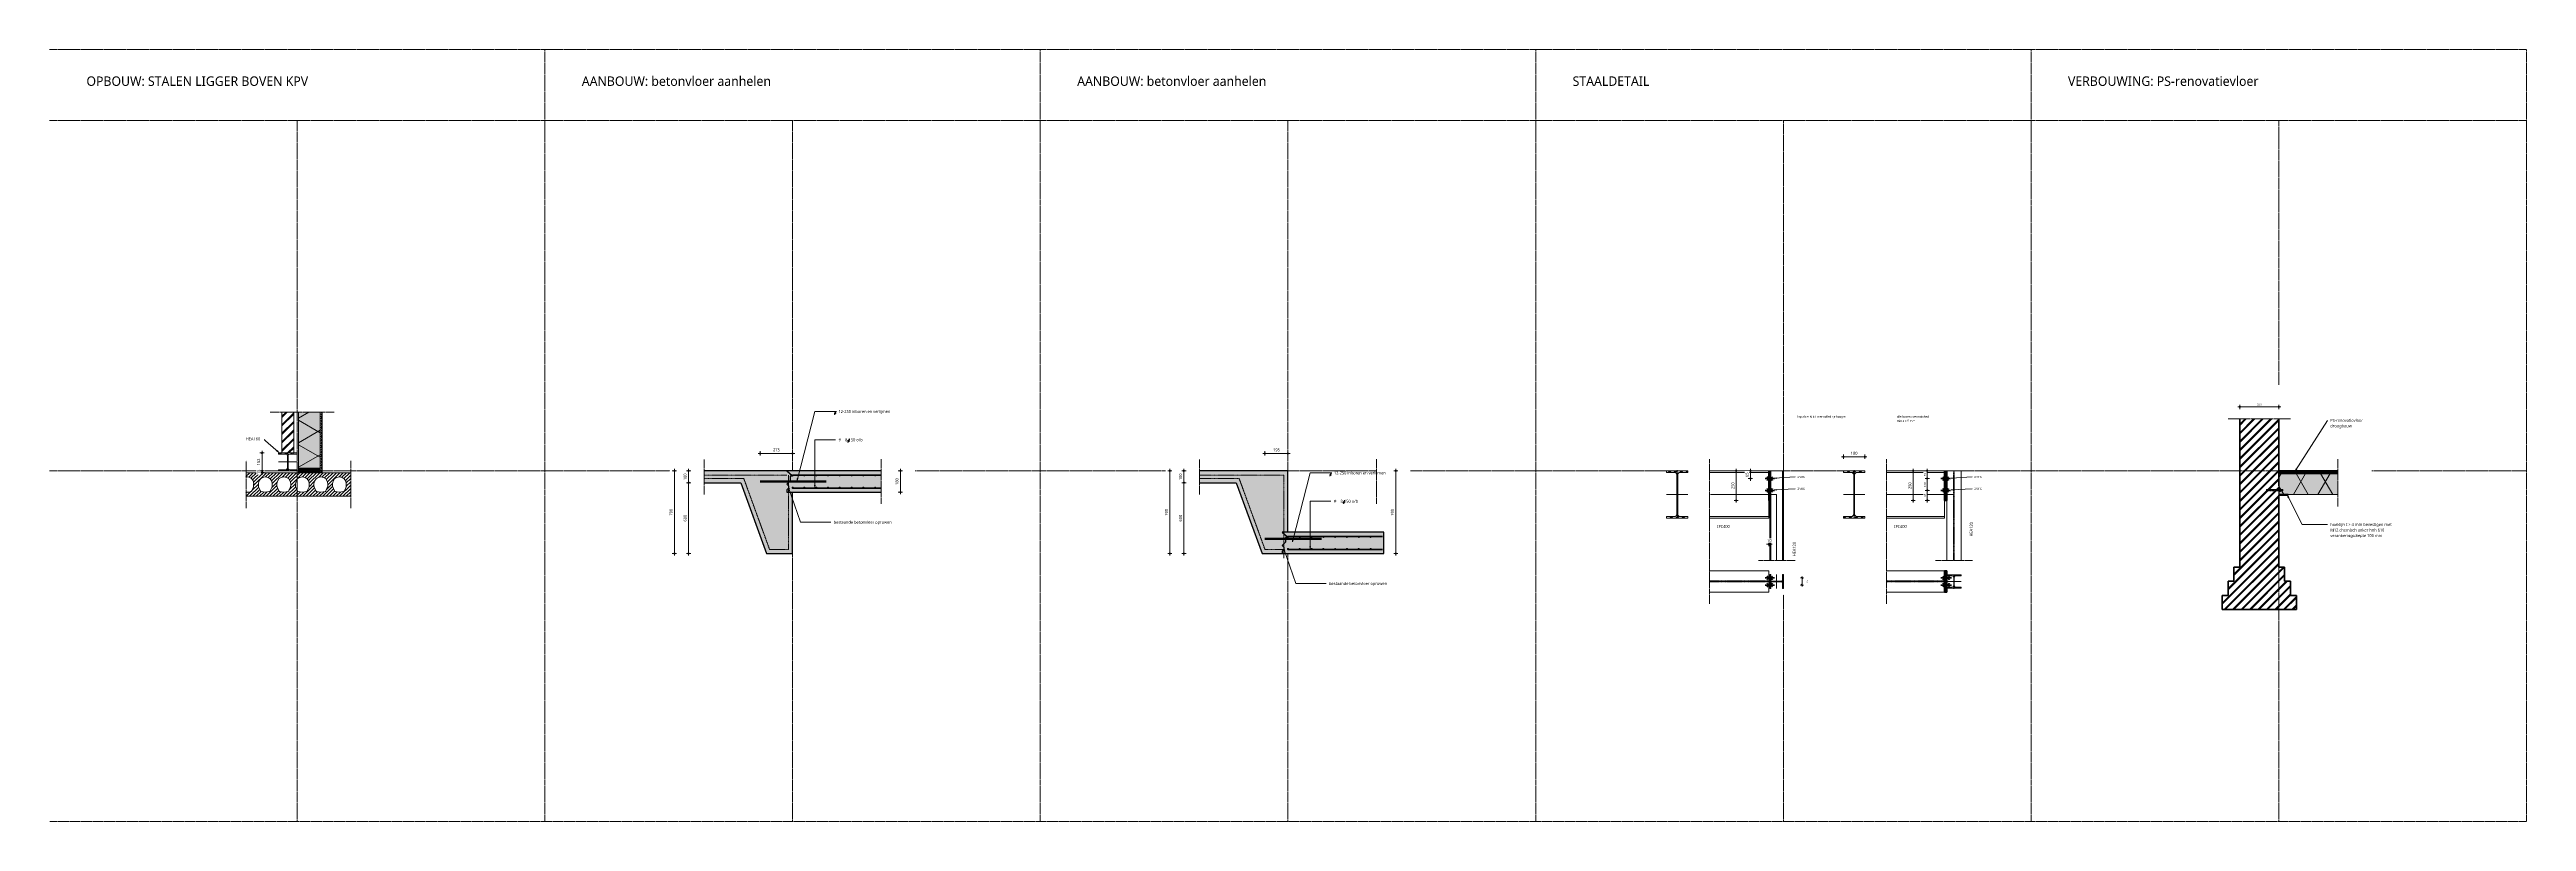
# Model space of a CAD drawing. Header units: millimetres. Extents: x -14163 to 55687, y -143 to 37302.
# Drawn here: x 5287 to 26287, y 7560 to 14100 of the extents above; entities that cross this region are included whole.
import ezdxf

# ---------------------------------------------------------------- set-up
doc = ezdxf.new("R2010")
doc.units = ezdxf.units.MM
for name, pattern in [('Dash', [6.35, 3.175, -3.175]), ('MV_center', [15, 6, -3, 3, -3]), ('MV_hartlijn_staal', [6.6, 5, -0.8, 0, -0.8]), ('MV_hidden', [3.75, 2.5, -1.25]), ('Streep 1_1', [2, 1, -1])]:
    doc.linetypes.add(name, pattern=pattern)
for name, color, linetype, lineweight in [('A-ANNO-DIMS', 211, 'Continuous', 13), ('A-ANNO-DIMS-10', 211, 'Continuous', 13), ('A-ANNO-NOTE', 131, 'Continuous', 18), ('A-DETL', 90, 'Continuous', 13), ('A-DETL-GENF', 92, 'Continuous', 18), ('A-DETL-GENF-HDLN', 1, 'Dash', 18), ('A-DETL-IDEN', 3, 'Continuous', 18), ('G-ANNO-TEXT', 231, 'Continuous', 13)]:
    doc.layers.add(name, color=color, linetype=linetype, lineweight=lineweight)
doc.styles.add('Segoe UI_2', font='segoeui.ttf', dxfattribs={"height": 18})
doc.styles.add('Segoe UI_3', font='segoeui.ttf', dxfattribs={"height": 25})
doc.styles.add('Segoe UI_4', font='segoeui.ttf', dxfattribs={"height": 13})
doc.styles.add('Segoe UI_5', font='segoeui.ttf', dxfattribs={"height": 80})
doc.dimstyles.new('1_3mm_continuous_mm', dxfattribs={"dimscale": 304.8, "dimtxt": 13.615731, "dimasz": 0.042651, "dimexe": 0.042651, "dimexo": 0.0625, "dimgap": 0.016404, "dimtad": 1, "dimdec": 0, "dimzin": 0, "dimdsep": 46, "dimtxsty": 'Segoe UI_4', "dimblk1": 'OBLIQUE', "dimblk2": 'OBLIQUE', "dimsah": 1, "dimcen": 0.09, "dimdle": 0.042651, "dimazin": 0, "dimtfac": 1, "dimtdec": 4, "dimtix": 1, "dimtmove": 2, "dimatfit": 3, "dimfxl": 0.042651, "dimfxlon": 1, "dimtvp": 1, "dimtfill": 1, "dimtolj": 1, "dimtzin": 0, "dimarcsym": 2})
doc.dimstyles.new('1_8_mm', dxfattribs={"dimscale": 304.8, "dimtxt": 18.852551, "dimasz": 0.032808, "dimexe": 0.059055, "dimexo": 0.0625, "dimgap": 0.016404, "dimtad": 1, "dimdec": 0, "dimzin": 0, "dimdsep": 46, "dimtxsty": 'Segoe UI_2', "dimblk1": 'DOTBLANK', "dimblk2": 'DOTBLANK', "dimsah": 1, "dimcen": 0.09, "dimdle": 0.059055, "dimazin": 0, "dimtfac": 1, "dimtdec": 4, "dimtix": 1, "dimtmove": 0, "dimatfit": 3, "dimfxl": 0.059055, "dimfxlon": 1, "dimtvp": 1, "dimtfill": 1, "dimtolj": 1, "dimtzin": 0, "dimarcsym": 2})
doc.dimstyles.new('2_5_mm', dxfattribs={"dimscale": 304.8, "dimtxt": 26.184099, "dimasz": 0.032808, "dimexe": 0.059055, "dimexo": 0.0625, "dimgap": 0.029528, "dimtad": 1, "dimdec": 0, "dimzin": 0, "dimdsep": 46, "dimtxsty": 'Segoe UI_3', "dimblk1": 'DOTBLANK', "dimblk2": 'DOTBLANK', "dimsah": 1, "dimcen": 0.09, "dimdle": 0.059055, "dimazin": 0, "dimtfac": 1, "dimtdec": 4, "dimtix": 1, "dimtmove": 0, "dimatfit": 3, "dimfxl": 0.059055, "dimfxlon": 1, "dimtvp": 1, "dimtfill": 1, "dimtolj": 1, "dimtzin": 0, "dimarcsym": 2})
pattern_1 = [(45, (0, 0), (-35.92102, 35.92102), []), (45, (10.16, 0), (-35.92102, 35.92102), [])]
pattern_2 = [(300, (-2126.39, -181.76), (-155.885, -90), []), (240, (-2126.39, -181.76), (-155.885, 90), [])]

msp = doc.modelspace()

# ---------------------------------------------------------------- texts
at = {"layer": 'G-ANNO-TEXT', "color": 7, "attachment_point": 1}
for s, insert, char_height, width, style in [('OPBOUW: STALEN LIGGER BOVEN KPV', (5599.8, 13872.3), 80, 2380.21, 'Segoe UI_5'), ('AANBOUW: betonvloer aanhelen', (9799.8, 13872.3), 80, 2014.641, 'Segoe UI_5'), ('AANBOUW: betonvloer aanhelen', (13999.8, 13872.3), 80, 2014.641, 'Segoe UI_5'), ('STAALDETAIL ', (18199.8, 13872.3), 80, 861.012, 'Segoe UI_5'), ('VERBOUWING: PS-renovatievloer', (22399.8, 13872.3), 80, 2029.873, 'Segoe UI_5'), ('12-250 inboren en verlijmen', (11976.2, 11045.5), 25, 532.321, 'Segoe UI_3'), ('kopplaat NIET over volledige hoogte', (20105.6, 10998.6), 18, 519.494, 'Segoe UI_2'), ('alle lassen overmatched ', (20948.9, 10998.6), 18, 347.131, 'Segoe UI_2'), ('min a = 5 mm', (20948.9, 10962.9), 18, 198.819, 'Segoe UI_2'), ('droogbouw', (24624.2, 10923.7), 25, 218.059, 'Segoe UI_3'), ('PS-renovatievloer ', (24624.2, 10970.7), 25, 342.321, 'Segoe UI_3'), ('#    8-150 o/b', (11976.2, 10805.5), 25, 261.35, 'Segoe UI_3'), ('2M16 ', (20105.6, 10487.3), 18, 90.591, 'Segoe UI_2'), ('2M16 ', (20105.6, 10387.3), 18, 90.591, 'Segoe UI_2'), ('2M16 ', (21605.6, 10487.3), 18, 90.591, 'Segoe UI_2'), ('2M16 ', (21605.6, 10387.3), 18, 90.591, 'Segoe UI_2'), ('bestaande betonvloer opruwen', (11935.2, 10107.8), 25, 586.034, 'Segoe UI_3'), ('#    8-150 o/b', (16176.2, 10285.5), 25, 261.35, 'Segoe UI_3'), ('hoeklijn t > 4 mm bevestigen met', (24624.2, 10088.2), 25, 637.342, 'Segoe UI_3'), ('verankeringsdiepte 100 mm', (24624.2, 9994.3), 25, 524.304, 'Segoe UI_3'), ('M12 chemisch anker hoh 610', (24624.2, 10041.2), 25, 553.164, 'Segoe UI_3'), ('bestaande betonvloer opruwen', (16135.2, 9587.8), 25, 586.034, 'Segoe UI_3')]:
    msp.add_mtext(s, dxfattribs=dict(at, insert=insert, char_height=char_height, width=width, style=style))

# ---------------------------------------------------------------- blocks, each defined once
blk = doc.blocks.new('28 Staalprofielen- IPE_HEA_HEB 2d - HEA160-V61-Details Constructie')
at = {"layer": 'A-DETL-GENF', "lineweight": 13}
h = blk.add_hatch(dxfattribs=at)
h.set_pattern_fill('FP_126', color=256, style=0, pattern_type=2)
h.set_pattern_definition([(45, (-7307.01, -10605.864), (-25.14472, 25.14472), []), (45, (-7307.01, -10567.764), (-25.14472, 25.14472), [])])
h.paths.add_polyline_path([(-47, -76), (80, -76), (80, -67), (18, -67), (14, -66), (11, -65), (7, -63), (5, -60), (4, -56), (3, -52), (3, 52), (4, 56), (5, 60), (7, 63), (11, 65), (14, 66), (18, 67), (80, 67), (80, 76), (-80, 76), (-80, 67), (-18, 67), (-14, 66), (-10, 65), (-7, 63), (-5, 60), (-4, 56), (-3, 52), (-3, -52), (-4, -56), (-5, -60), (-7, -63), (-10, -65), (-14, -66), (-18, -67), (-80, -67), (-80, -76)])
at = {"layer": 'A-DETL-GENF'}
for p, q in [((-50, 76), (-80, 76)), ((-80, 76), (-80, 67)), ((-50, 76), (-80, 76)), ((-80, 76), (-80, 67)), ((-80, 67), (-18, 67)), ((-80, 67), (-18, 67)), ((-80, 0), (80, 0)), ((-3, 52), (-3, -52)), ((-3, 52), (-3, -52)), ((3, -52), (3, 52)), ((3, 52), (3, -52)), ((18, 67), (80, 67)), ((80, 67), (18, 67)), ((80, 76), (50, 76)), ((80, 76), (50, 76)), ((80, 67), (80, 76)), ((80, 76), (80, 67)), ((-18, -67), (-80, -67)), ((-80, -67), (-80, -76)), ((-80, -76), (-80, -67)), ((-80, -67), (-18, -67)), ((-80, -76), (80, -76)), ((80, -76), (-80, -76)), ((80, -67), (18, -67)), ((80, -67), (18, -67)), ((80, -76), (80, -67)), ((80, -76), (80, -67))]:
    blk.add_line(p, q, dxfattribs=at)
at = {"layer": 'A-DETL-GENF', "linetype": 'MV_hartlijn_staal', "lineweight": 13}
blk.add_line((0, 76), (0, -76), dxfattribs=at)
at = {"layer": 'A-DETL-GENF'}
for centre, start, end in [((-18, 52), 0, 90), ((-18, 52), 360, 90), ((18, 52), 90, 180), ((18, 52), 90, 180), ((-18, -52), 270, 0), ((-18, -52), 270, 0), ((18, -52), 180, 270), ((18, -52), 180, 270)]:
    blk.add_arc(centre, 15, start, end, dxfattribs=at)
blk = doc.blocks.new('23 VBI kanaalplaat - KPV200-3537656-Details Constructie')
at = {"layer": 'A-DETL-GENF', "lineweight": 5}
h = blk.add_hatch(dxfattribs=at)
h.set_pattern_fill('FP_129', color=256, style=0, pattern_type=2)
h.set_pattern_definition([(45, (-6830.605, -10314.864), (-14.142136, 14.142136), [])])
h.paths.add_polyline_path([(130, 0), (1010, 0), (1010, 200), (122, 200), (122, 165), (130, 165), (137, 164), (144, 163), (151, 161), (158, 157), (165, 153), (170, 148), (175, 142), (180, 136), (183, 129), (186, 122), (187, 114), (187, 106), (187, 87), (187, 84), (186, 81), (171, 45), (171, 44), (170, 43), (168, 42), (167, 41), (154, 38), (142, 36), (129, 35), (122, 35), (122, 0)])
h.paths.add_polyline_path([(443, 35), (430, 36), (418, 38), (405, 41), (404, 42), (402, 43), (401, 44), (401, 45), (386, 81), (385, 84), (384, 87), (384, 106), (385, 114), (386, 122), (389, 129), (392, 136), (397, 142), (402, 148), (407, 153), (414, 157), (421, 161), (428, 163), (435, 164), (443, 165), (451, 164), (458, 163), (465, 161), (472, 157), (479, 153), (484, 148), (489, 142), (494, 136), (497, 129), (500, 122), (501, 114), (501, 106), (501, 87), (501, 84), (500, 81), (485, 45), (485, 44), (484, 43), (482, 42), (481, 41), (468, 38), (456, 36)])
h.paths.add_polyline_path([(600, 35), (587, 36), (575, 38), (562, 41), (561, 42), (559, 43), (558, 44), (558, 45), (543, 81), (542, 84), (541, 87), (541, 106), (542, 114), (543, 122), (546, 129), (549, 136), (554, 142), (559, 148), (564, 153), (571, 157), (578, 161), (585, 163), (592, 164), (600, 165), (608, 164), (615, 163), (622, 161), (629, 157), (636, 153), (641, 148), (646, 142), (651, 136), (654, 129), (657, 122), (658, 114), (658, 106), (658, 87), (658, 84), (657, 81), (642, 45), (642, 44), (641, 43), (639, 42), (638, 41), (625, 38), (613, 36)])
h.paths.add_polyline_path([(286, 35), (273, 36), (261, 38), (248, 41), (247, 42), (245, 43), (244, 44), (244, 45), (229, 81), (228, 84), (227, 87), (227, 106), (228, 114), (229, 122), (232, 129), (235, 136), (240, 142), (245, 148), (250, 153), (257, 157), (264, 161), (271, 163), (278, 164), (286, 165), (294, 164), (301, 163), (308, 161), (315, 157), (322, 153), (327, 148), (332, 142), (337, 136), (340, 129), (343, 122), (344, 114), (344, 106), (344, 87), (344, 84), (343, 81), (328, 45), (328, 44), (327, 43), (325, 42), (324, 41), (311, 38), (299, 36)])
h.paths.add_polyline_path([(757, 35), (744, 36), (732, 38), (719, 41), (718, 42), (716, 43), (715, 44), (715, 45), (700, 81), (699, 84), (698, 87), (698, 106), (699, 114), (700, 122), (703, 129), (706, 136), (711, 142), (716, 148), (721, 153), (728, 157), (735, 161), (742, 163), (749, 164), (757, 165), (765, 164), (772, 163), (779, 161), (786, 157), (793, 153), (798, 148), (803, 142), (808, 136), (811, 129), (814, 122), (815, 114), (815, 106), (815, 87), (815, 84), (814, 81), (799, 45), (799, 44), (798, 43), (796, 42), (795, 41), (782, 38), (770, 36)])
h.paths.add_polyline_path([(914, 35), (901, 36), (889, 38), (876, 41), (875, 42), (873, 43), (872, 44), (872, 45), (857, 81), (856, 84), (855, 87), (855, 106), (856, 114), (857, 122), (860, 129), (863, 136), (868, 142), (873, 148), (878, 153), (885, 157), (892, 161), (899, 163), (906, 164), (914, 165), (922, 164), (929, 163), (936, 161), (943, 157), (950, 153), (955, 148), (960, 142), (965, 136), (968, 129), (971, 122), (972, 114), (972, 106), (972, 87), (972, 84), (971, 81), (956, 45), (956, 44), (955, 43), (953, 42), (952, 41), (939, 38), (927, 36)])
at = {"layer": 'A-DETL-GENF'}
for p, q in [((1010, 200), (122, 200)), ((122, 0), (1010, 0)), ((186, 81), (171, 45)), ((187, 106), (187, 87)), ((227, 87), (227, 106)), ((244, 45), (229, 81)), ((343, 81), (328, 45)), ((344, 106), (344, 87)), ((384, 87), (384, 106)), ((401, 45), (386, 81)), ((500, 81), (485, 45)), ((501, 106), (501, 87)), ((541, 87), (541, 106)), ((558, 45), (543, 81)), ((657, 81), (642, 45)), ((658, 106), (658, 87)), ((698, 87), (698, 106)), ((715, 45), (700, 81)), ((814, 81), (799, 45)), ((815, 106), (815, 87)), ((855, 87), (855, 106)), ((872, 45), (857, 81)), ((971, 81), (956, 45)), ((972, 106), (972, 87))]:
    blk.add_line(p, q, dxfattribs=at)
for centre, radius, start, end in [((129, 106), 58.5, 0, 96.479), ((129, 155), 120, 266.8517, 288.4104), ((165, 48), 7, 288.4104, 337.2259), ((172, 87), 15, 337.2259, 360), ((286, 106), 58.5, 0, 180), ((242, 87), 15, 180, 202.7741), ((250, 48), 7, 202.7741, 251.5896), ((286, 155), 120, 251.5896, 288.4104), ((322, 48), 7, 288.4104, 337.2259), ((329, 87), 15, 337.2259, 360), ((443, 106), 58.5, 0, 180), ((399, 87), 15, 180, 202.7741), ((407, 48), 7, 202.7741, 251.5896), ((443, 155), 120, 251.5896, 288.4104), ((479, 48), 7, 288.4104, 337.2259), ((486, 87), 15, 337.2259, 360), ((600, 106), 58.5, 0, 180), ((556, 87), 15, 180, 202.7741), ((564, 48), 7, 202.7741, 251.5896), ((600, 155), 120, 251.5896, 288.4104), ((636, 48), 7, 288.4104, 337.2259), ((644, 87), 15, 337.2259, 0), ((757, 106), 58.5, 0, 180), ((713, 87), 15, 180, 202.7741), ((721, 48), 7, 202.7741, 251.5896), ((757, 155), 120, 251.5896, 288.4104), ((793, 48), 7, 288.4104, 337.2259), ((801, 87), 15, 337.2259, 0), ((914, 106), 58.5, 0, 180), ((870, 87), 15, 180, 202.7741), ((878, 48), 7, 202.7741, 251.5896), ((914, 155), 120, 251.5896, 288.4104), ((950, 48), 7, 288.4104, 337.2259), ((958, 87), 15, 337.2259, 0)]:
    blk.add_arc(centre, radius, start, end, dxfattribs=at)
blk = doc.blocks.new('42 isolatie - Type 1-3789274-Details Constructie')
at = {"layer": 'A-DETL-GENF'}
blk.add_hatch(color=256, dxfattribs=at).paths.add_polyline_path([(0, -185), (475, -185), (475, -1), (0, -1), (0, -164)])
at = {"layer": 'A-DETL-GENF', "lineweight": 13}
h = blk.add_hatch(dxfattribs=at)
h.set_pattern_fill('FP_118', color=256, style=0, pattern_type=2)
h.set_pattern_definition(pattern_2)
h.paths.add_polyline_path([(0, -185), (475, -185), (475, -1), (0, -1), (0, -164)])
at = {"layer": 'A-DETL-GENF'}
for p, q in [((475, -1), (0, -1)), ((0, -1), (0, -185)), ((475, -1), (0, -1)), ((0, -1), (0, -185)), ((0, -185), (475, -185)), ((0, -185), (475, -185))]:
    blk.add_line(p, q, dxfattribs=at)
blk = doc.blocks.new('NLRS_00_DI_maskeer - Type 1-4234823-Details Constructie')
at = {"layer": 'A-DETL-GENF', "linetype": 'MV_center'}
blk.add_line((-100, 0), (442, 0), dxfattribs=at)
blk = doc.blocks.new('NLRS_00_DI_maskeer - Type 1-4234382-Details Constructie')
at = {"layer": 'A-DETL-GENF', "linetype": 'MV_center'}
blk.add_line((300, 0), (-100, 0), dxfattribs=at)
blk = doc.blocks.new('NLRS_00_DI_maskeer - Type 1-4234381-Details Constructie')
at = {"layer": 'A-DETL-GENF', "linetype": 'MV_center'}
blk.add_line((-100, 0), (300, 0), dxfattribs=at)
blk = doc.blocks.new('DIMBLOCK29-Details Constructie')
at = {"layer": 'A-ANNO-DIMS-10'}
for p, q in [((7089, 10530), (7071, 10530)), ((7089, 10515), (7071, 10515)), ((7089, 10497), (7089, 10530)), ((7089, 10530), (7107, 10530)), ((7089, 10515), (7107, 10515))]:
    blk.add_line(p, q, dxfattribs=at)
for centre in [(7089, 10530), (7089, 10515)]:
    blk.add_circle(centre, 5, dxfattribs=at)
at = {"layer": 'A-ANNO-DIMS-10', "color": 0, "insert": (7047, 10503), "char_height": 25, "width": 45.7, "attachment_point": 1, "rotation": 90, "line_spacing_factor": 1.142579, "style": 'Segoe UI_3', "bg_fill": 3, "box_fill_scale": 1.25, "bg_fill_color": 9, "bg_fill_true_color": 13158600, "bg_fill_transparency": 0}
blk.add_mtext('15', dxfattribs=at)
blk = doc.blocks.new('_DotBlank')
at = {"color": 0, "linetype": 'ByBlock', "lineweight": -2}
blk.add_line((-0.5, 0), (-1, 0), dxfattribs=at)
blk.add_circle((0, 0), 0.5, dxfattribs=at)
blk = doc.blocks.new('DIMBLOCK30-Details Constructie')
at = {"layer": 'A-ANNO-DIMS-10'}
for p, q in [((7089, 10682), (7071, 10682)), ((7089, 10530), (7071, 10530)), ((7089, 10530), (7089, 10700)), ((7089, 10682), (7107, 10682)), ((7089, 10530), (7107, 10530))]:
    blk.add_line(p, q, dxfattribs=at)
for centre in [(7089, 10682), (7089, 10530)]:
    blk.add_circle(centre, 5, dxfattribs=at)
at = {"layer": 'A-ANNO-DIMS-10', "color": 0, "insert": (7047, 10577), "char_height": 25, "width": 68.55, "attachment_point": 1, "rotation": 90, "line_spacing_factor": 1.142579, "style": 'Segoe UI_3', "bg_fill": 3, "box_fill_scale": 1.25, "bg_fill_color": 9, "bg_fill_true_color": 13158600, "bg_fill_transparency": 0}
blk.add_mtext('152', dxfattribs=at)
blk = doc.blocks.new('NLRS_00_DI_maskeer - Type 1-4234800-Details Constructie')
at = {"layer": 'A-DETL-GENF', "linetype": 'MV_center'}
blk.add_line((-100, 0), (200, 0), dxfattribs=at)
blk = doc.blocks.new('NLRS_00_DI_maskeer - Type 1-4234829-Details Constructie')
at = {"layer": 'A-DETL-GENF', "linetype": 'MV_center'}
blk.add_line((280, 0), (-100, 0), dxfattribs=at)
blk = doc.blocks.new('NLRS_00_DI_maskeer - Type 1-4234652-Details Constructie')
at = {"layer": 'A-DETL-GENF', "linetype": 'MV_center'}
blk.add_line((214, 0), (-100, 0), dxfattribs=at)
blk = doc.blocks.new('NLRS_00_DI_maskeer - Type 1-4234840-Details Constructie')
at = {"layer": 'A-DETL-GENF', "linetype": 'MV_center'}
blk.add_line((1127, 0), (-100, 0), dxfattribs=at)
blk = doc.blocks.new('28 Staalprofielen- IPE_HEA_HEB 2d - IPE400-3530730-Details Constructie')
at = {"layer": 'A-DETL-GENF', "lineweight": 13}
h = blk.add_hatch(dxfattribs=at)
h.set_pattern_fill('FP_144', color=256, style=0, pattern_type=2)
h.set_pattern_definition([(45, (-19087.01, -10329.864), (-25.14472, 25.14472), []), (45, (-19087.01, -10291.764), (-25.14472, 25.14472), [])])
h.paths.add_polyline_path([(90, -200), (90, -187), (25, -187), (20, -186), (15, -184), (10, -180), (7, -176), (5, -171), (4, -166), (4, 166), (5, 171), (7, 176), (10, 180), (15, 184), (20, 186), (25, 187), (90, 187), (90, 200), (-90, 200), (-90, 187), (-25, 187), (-20, 186), (-15, 184), (-10, 180), (-7, 176), (-5, 171), (-4, 166), (-4, -166), (-5, -171), (-7, -176), (-10, -180), (-15, -184), (-20, -186), (-25, -187), (-90, -187), (-90, -200)])
at = {"layer": 'A-DETL-GENF'}
for p, q in [((90, 200), (-90, 200)), ((-90, 200), (-90, 187)), ((90, 200), (-90, 200)), ((-90, 200), (-90, 187)), ((-90, 187), (-25, 187)), ((-90, 187), (-25, 187)), ((-90, 0), (90, 0)), ((-4, 166), (-4, -166)), ((-4, 166), (-4, -166)), ((4, -166), (4, 166)), ((4, 166), (4, -166)), ((25, 187), (90, 187)), ((90, 187), (25, 187)), ((90, 187), (90, 200)), ((90, 200), (90, 187)), ((-25, -187), (-90, -187)), ((-90, -187), (-90, -200)), ((-90, -200), (-90, -187)), ((-90, -187), (-25, -187)), ((-90, -200), (90, -200)), ((90, -200), (-90, -200)), ((90, -187), (25, -187)), ((90, -187), (25, -187)), ((90, -200), (90, -187)), ((90, -200), (90, -187))]:
    blk.add_line(p, q, dxfattribs=at)
at = {"layer": 'A-DETL-GENF', "linetype": 'MV_hartlijn_staal', "lineweight": 13}
blk.add_line((0, 205), (0, -200), dxfattribs=at)
at = {"layer": 'A-DETL-GENF'}
for centre, start, end in [((-25, 166), 0, 90), ((-25, 166), 360, 90), ((25, 166), 90, 180), ((25, 166), 90, 180), ((-25, -166), 270, 0), ((-25, -166), 270, 0), ((25, -166), 180, 270), ((25, -166), 180, 270)]:
    blk.add_arc(centre, 21, start, end, dxfattribs=at)
blk = doc.blocks.new('28 Staalprofielen- IPE_HEA_HEB 2d - HEA120-V65-Details Constructie')
at = {"layer": 'A-DETL-GENF', "lineweight": 13}
h = blk.add_hatch(dxfattribs=at)
h.set_pattern_fill('FP_145', color=256, style=0, pattern_type=2)
h.set_pattern_definition([(135, (9592.864, -19930.01), (-25.144717, -25.144717), []), (135, (9554.764, -19930.01), (-25.144717, -25.144717), [])])
h.paths.add_polyline_path([(60, 57), (-60, 57), (-60, 49), (-15, 49), (-11, 49), (-9, 47), (-6, 45), (-4, 43), (-3, 40), (-3, 37), (-3, -37), (-3, -40), (-4, -43), (-6, -45), (-9, -47), (-11, -49), (-15, -49), (-60, -49), (-60, -57), (60, -57), (60, -49), (14, -49), (11, -49), (8, -47), (6, -45), (4, -43), (3, -40), (2, -37), (2, 37), (3, 40), (4, 43), (6, 45), (8, 47), (11, 49), (14, 49), (60, 49)])
at = {"layer": 'A-DETL-GENF'}
for p, q in [((60, 57), (-60, 57)), ((-60, 57), (-60, 49)), ((60, 57), (-60, 57)), ((-60, 57), (-60, 49)), ((-60, 49), (-15, 49)), ((-60, 49), (-15, 49)), ((-60, 0), (60, 0)), ((-3, 37), (-3, -37)), ((-3, 37), (-3, -37)), ((2, -37), (2, 37)), ((2, 37), (2, -37)), ((14, 49), (60, 49)), ((60, 49), (14, 49)), ((60, 49), (60, 57)), ((60, 57), (60, 49)), ((-15, -49), (-60, -49)), ((-60, -49), (-60, -57)), ((-60, -57), (-60, -49)), ((-60, -49), (-15, -49)), ((-60, -57), (60, -57)), ((60, -57), (-60, -57)), ((60, -49), (14, -49)), ((60, -49), (14, -49)), ((60, -57), (60, -49)), ((60, -57), (60, -49))]:
    blk.add_line(p, q, dxfattribs=at)
at = {"layer": 'A-DETL-GENF', "linetype": 'MV_hartlijn_staal', "lineweight": 13}
blk.add_line((0, 62), (0, -57), dxfattribs=at)
at = {"layer": 'A-DETL-GENF'}
for centre, start, end in [((-15, 37), 0, 90), ((-15, 37), 360, 90), ((14, 37), 90, 180), ((14, 37), 90, 180), ((-15, -37), 270, 0), ((-15, -37), 270, 0), ((14, -37), 180, 270), ((14, -37), 180, 270)]:
    blk.add_arc(centre, 12, start, end, dxfattribs=at)
blk = doc.blocks.new('28 Staalprofielen- IPE_HEA_HEB 2d - IPE400-V66-Details Constructie')
at = {"layer": 'A-DETL-GENF', "lineweight": 13}
h = blk.add_hatch(dxfattribs=at)
h.set_pattern_fill('FP_146', color=256, style=0, pattern_type=2)
h.set_pattern_definition([(45, (-20587.01, -10329.864), (-25.144717, 25.144717), []), (45, (-20587.01, -10291.764), (-25.144717, 25.144717), [])])
h.paths.add_polyline_path([(-90, -200), (90, -200), (90, -187), (25, -187), (20, -186), (15, -184), (10, -180), (7, -176), (5, -171), (4, -166), (4, 166), (5, 171), (7, 176), (10, 180), (15, 184), (20, 186), (25, 187), (90, 187), (90, 200), (-90, 200), (-90, 187), (-25, 187), (-20, 186), (-15, 184), (-10, 180), (-7, 176), (-5, 171), (-4, 166), (-4, -166), (-5, -171), (-7, -176), (-10, -180), (-15, -184), (-20, -186), (-25, -187), (-90, -187)])
at = {"layer": 'A-DETL-GENF'}
for p, q in [((90, 200), (-90, 200)), ((-90, 200), (-90, 187)), ((90, 200), (-90, 200)), ((-90, 200), (-90, 187)), ((-90, 187), (-25, 187)), ((-90, 187), (-25, 187)), ((-90, 0), (90, 0)), ((-4, 166), (-4, -166)), ((-4, 166), (-4, -166)), ((4, -166), (4, 166)), ((4, 166), (4, -166)), ((25, 187), (90, 187)), ((90, 187), (25, 187)), ((90, 187), (90, 200)), ((90, 200), (90, 187)), ((-25, -187), (-90, -187)), ((-90, -187), (-90, -200)), ((-90, -200), (-90, -187)), ((-90, -187), (-25, -187)), ((-90, -200), (90, -200)), ((90, -200), (-90, -200)), ((90, -187), (25, -187)), ((90, -187), (25, -187)), ((90, -200), (90, -187)), ((90, -200), (90, -187))]:
    blk.add_line(p, q, dxfattribs=at)
at = {"layer": 'A-DETL-GENF', "linetype": 'MV_hartlijn_staal', "lineweight": 13}
blk.add_line((0, 205), (0, -200), dxfattribs=at)
at = {"layer": 'A-DETL-GENF'}
for centre, start, end in [((-25, 166), 0, 90), ((-25, 166), 360, 90), ((25, 166), 90, 180), ((25, 166), 90, 180), ((-25, -166), 270, 0), ((-25, -166), 270, 0), ((25, -166), 180, 270), ((25, -166), 180, 270)]:
    blk.add_arc(centre, 21, start, end, dxfattribs=at)
blk = doc.blocks.new('28 bout_symbolisch - Type 1-3665144-Details Constructie')
at = {"layer": 'A-DETL-GENF', "lineweight": 35}
for p, q in [((-30, 0), (48, 0)), ((0, 0), (-15, 15)), ((0, 0), (-15, -15)), ((18, 0), (33, 15)), ((18, 0), (33, -15))]:
    blk.add_line(p, q, dxfattribs=at)
blk = doc.blocks.new('28 bout_symbolisch - Type 1-3665146-Details Constructie')
at = {"layer": 'A-DETL-GENF', "lineweight": 35}
for p, q in [((-30, 0), (0, 0)), ((0, 0), (-15, 15)), ((0, 0), (-15, -15)), ((10, 0), (50, 0)), ((20, 0), (35, 15)), ((20, 0), (35, -15))]:
    blk.add_line(p, q, dxfattribs=at)
blk = doc.blocks.new('28 Staalprofielen- IPE_HEA_HEB 2d - HEA120-4448870-Details Constructie')
at = {"layer": 'A-DETL-GENF', "lineweight": 13}
h = blk.add_hatch(dxfattribs=at)
h.set_pattern_fill('FP_147', color=256, style=0, pattern_type=2)
h.set_pattern_definition([(45, (-21433.01, -9592.864), (-25.144717, 25.144717), []), (45, (-21433.01, -9554.764), (-25.144717, 25.144717), [])])
h.paths.add_polyline_path([(60, -57), (60, -49), (15, -49), (11, -49), (9, -47), (6, -45), (4, -43), (3, -40), (3, -37), (3, 37), (3, 40), (4, 43), (6, 45), (9, 47), (11, 49), (15, 49), (60, 49), (60, 57), (-60, 57), (-60, 49), (-14, 49), (-11, 49), (-8, 47), (-6, 45), (-4, 43), (-3, 40), (-2, 37), (-2, -37), (-3, -40), (-4, -43), (-6, -45), (-8, -47), (-11, -49), (-14, -49), (-60, -49), (-60, -57)])
at = {"layer": 'A-DETL-GENF'}
for p, q in [((60, 57), (-60, 57)), ((60, 57), (-60, 57)), ((-60, 49), (-14, 49)), ((-60, 49), (-14, 49)), ((-60, 0), (60, 0)), ((-2, 37), (-2, -37)), ((-2, -37), (-2, 37)), ((3, -37), (3, 37)), ((3, -37), (3, 37)), ((15, 49), (60, 49)), ((60, 49), (15, 49)), ((60, 49), (60, 57)), ((60, 57), (60, 49)), ((-14, -49), (-60, -49)), ((-60, -49), (-14, -49)), ((-60, -57), (60, -57)), ((60, -57), (-60, -57)), ((60, -49), (15, -49)), ((60, -49), (15, -49)), ((60, -57), (60, -49)), ((60, -57), (60, -49))]:
    blk.add_line(p, q, dxfattribs=at)
at = {"layer": 'A-DETL-GENF', "linetype": 'MV_hartlijn_staal', "lineweight": 13}
blk.add_line((0, -62), (0, 57), dxfattribs=at)
at = {"layer": 'A-DETL-GENF'}
for centre, start, end in [((-14, 37), 360, 90), ((-14, 37), 360, 90), ((15, 37), 90, 180), ((15, 37), 90, 180), ((-14, -37), 270, 360), ((-14, -37), 270, 0), ((15, -37), 180, 270), ((15, -37), 180, 270)]:
    blk.add_arc(centre, 12, start, end, dxfattribs=at)
blk = doc.blocks.new('28 bout_symbolisch - Type 1-3665147-Details Constructie')
at = {"layer": 'A-DETL-GENF', "lineweight": 35}
for p, q in [((-30, 0), (0, 0)), ((0, 0), (-15, 15)), ((0, 0), (-15, -15)), ((10, 0), (58, 0)), ((28, 0), (43, 15)), ((28, 0), (43, -15))]:
    blk.add_line(p, q, dxfattribs=at)
blk = doc.blocks.new('DIMBLOCK61-Details Constructie')
at = {"layer": 'A-ANNO-DIMS-10'}
for p, q in [((12501, 10530), (12483, 10530)), ((12501, 10332), (12501, 10548)), ((12501, 10530), (12519, 10530)), ((12501, 10350), (12483, 10350)), ((12501, 10350), (12519, 10350))]:
    blk.add_line(p, q, dxfattribs=at)
for centre in [(12501, 10530), (12501, 10350)]:
    blk.add_circle(centre, 5, dxfattribs=at)
at = {"layer": 'A-ANNO-DIMS-10', "color": 0, "insert": (12459, 10411), "char_height": 25, "width": 68.55, "attachment_point": 1, "rotation": 90, "line_spacing_factor": 1.142579, "style": 'Segoe UI_3', "bg_fill": 3, "box_fill_scale": 1.25, "bg_fill_color": 9, "bg_fill_true_color": 13158600, "bg_fill_transparency": 0}
blk.add_mtext('180', dxfattribs=at)
blk = doc.blocks.new('DIMBLOCK62-Details Constructie')
at = {"layer": 'A-ANNO-DIMS-10'}
for p, q in [((10585, 10530), (10567, 10530)), ((10585, 9812), (10585, 10548)), ((10585, 10530), (10603, 10530)), ((10585, 9830), (10567, 9830)), ((10585, 9830), (10603, 9830))]:
    blk.add_line(p, q, dxfattribs=at)
for centre in [(10585, 10530), (10585, 9830)]:
    blk.add_circle(centre, 5, dxfattribs=at)
at = {"layer": 'A-ANNO-DIMS-10', "color": 0, "insert": (10543, 10151), "char_height": 25, "width": 68.55, "attachment_point": 1, "rotation": 90, "line_spacing_factor": 1.142579, "style": 'Segoe UI_3', "bg_fill": 3, "box_fill_scale": 1.25, "bg_fill_color": 9, "bg_fill_true_color": 13158600, "bg_fill_transparency": 0}
blk.add_mtext('700', dxfattribs=at)
blk = doc.blocks.new('DIMBLOCK63-Details Constructie')
at = {"layer": 'A-ANNO-DIMS-10'}
for p, q in [((10705, 10430), (10687, 10430)), ((10705, 9812), (10705, 10430)), ((10705, 10430), (10723, 10430)), ((10705, 9830), (10687, 9830)), ((10705, 9830), (10723, 9830))]:
    blk.add_line(p, q, dxfattribs=at)
for centre in [(10705, 10430), (10705, 9830)]:
    blk.add_circle(centre, 5, dxfattribs=at)
at = {"layer": 'A-ANNO-DIMS-10', "color": 0, "insert": (10663, 10101), "char_height": 25, "width": 68.55, "attachment_point": 1, "rotation": 90, "line_spacing_factor": 1.142579, "style": 'Segoe UI_3', "bg_fill": 3, "box_fill_scale": 1.25, "bg_fill_color": 9, "bg_fill_true_color": 13158600, "bg_fill_transparency": 0}
blk.add_mtext('600', dxfattribs=at)
blk = doc.blocks.new('DIMBLOCK64-Details Constructie')
at = {"layer": 'A-ANNO-DIMS-10'}
for p, q in [((10705, 10530), (10687, 10530)), ((10705, 10430), (10705, 10548)), ((10705, 10530), (10723, 10530)), ((10705, 10430), (10687, 10430)), ((10705, 10430), (10723, 10430))]:
    blk.add_line(p, q, dxfattribs=at)
for centre in [(10705, 10530), (10705, 10430)]:
    blk.add_circle(centre, 5, dxfattribs=at)
at = {"layer": 'A-ANNO-DIMS-10', "color": 0, "insert": (10663, 10451), "char_height": 25, "width": 68.55, "attachment_point": 1, "rotation": 90, "line_spacing_factor": 1.142579, "style": 'Segoe UI_3', "bg_fill": 3, "box_fill_scale": 1.25, "bg_fill_color": 9, "bg_fill_true_color": 13158600, "bg_fill_transparency": 0}
blk.add_mtext('100', dxfattribs=at)
blk = doc.blocks.new('28_GA_symbool_wapening - Type 1-3658680-Details Constructie')
at = {"layer": 'A-ANNO-NOTE'}
for p, q in [((-0.6, -1.2), (0.9, 1.8)), ((1.1, 1.2), (0.1, 1.2)), ((1.3, 1.6), (0.3, 1.6))]:
    blk.add_line(p, q, dxfattribs=at)
blk.add_circle((0, 0), 0.541, dxfattribs=at)
blk = doc.blocks.new('DIMBLOCK65-Details Constructie')
at = {"layer": 'A-ANNO-DIMS-10'}
for p, q in [((11294, 10678), (11605, 10678)), ((11312, 10678), (11312, 10696)), ((11312, 10678), (11312, 10660)), ((11587, 10678), (11587, 10696)), ((11587, 10678), (11587, 10660))]:
    blk.add_line(p, q, dxfattribs=at)
for centre in [(11312, 10678), (11587, 10678)]:
    blk.add_circle(centre, 5, dxfattribs=at)
at = {"layer": 'A-ANNO-DIMS-10', "color": 0, "insert": (11421, 10720), "char_height": 25, "width": 68.55, "attachment_point": 1, "line_spacing_factor": 1.142579, "style": 'Segoe UI_3', "bg_fill": 3, "box_fill_scale": 1.25, "bg_fill_color": 9, "bg_fill_true_color": 13158600, "bg_fill_transparency": 0}
blk.add_mtext('275', dxfattribs=at)
blk = doc.blocks.new('DIMBLOCK71-Details Constructie')
at = {"layer": 'A-ANNO-DIMS-10'}
for p, q in [((16701, 10530), (16683, 10530)), ((16701, 9812), (16701, 10548)), ((16701, 10530), (16719, 10530)), ((16701, 9830), (16683, 9830)), ((16701, 9830), (16719, 9830))]:
    blk.add_line(p, q, dxfattribs=at)
for centre in [(16701, 10530), (16701, 9830)]:
    blk.add_circle(centre, 5, dxfattribs=at)
at = {"layer": 'A-ANNO-DIMS-10', "color": 0, "insert": (16659, 10151), "char_height": 25, "width": 68.55, "attachment_point": 1, "rotation": 90, "line_spacing_factor": 1.142579, "style": 'Segoe UI_3', "bg_fill": 3, "box_fill_scale": 1.25, "bg_fill_color": 9, "bg_fill_true_color": 13158600, "bg_fill_transparency": 0}
blk.add_mtext('700', dxfattribs=at)
blk = doc.blocks.new('DIMBLOCK72-Details Constructie')
at = {"layer": 'A-ANNO-DIMS-10'}
for p, q in [((14785, 10530), (14767, 10530)), ((14785, 9812), (14785, 10548)), ((14785, 10530), (14803, 10530)), ((14785, 9830), (14767, 9830)), ((14785, 9830), (14803, 9830))]:
    blk.add_line(p, q, dxfattribs=at)
for centre in [(14785, 10530), (14785, 9830)]:
    blk.add_circle(centre, 5, dxfattribs=at)
at = {"layer": 'A-ANNO-DIMS-10', "color": 0, "insert": (14743, 10151), "char_height": 25, "width": 68.55, "attachment_point": 1, "rotation": 90, "line_spacing_factor": 1.142579, "style": 'Segoe UI_3', "bg_fill": 3, "box_fill_scale": 1.25, "bg_fill_color": 9, "bg_fill_true_color": 13158600, "bg_fill_transparency": 0}
blk.add_mtext('700', dxfattribs=at)
blk = doc.blocks.new('DIMBLOCK73-Details Constructie')
at = {"layer": 'A-ANNO-DIMS-10'}
for p, q in [((14905, 10430), (14887, 10430)), ((14905, 9812), (14905, 10430)), ((14905, 10430), (14923, 10430)), ((14905, 9830), (14887, 9830)), ((14905, 9830), (14923, 9830))]:
    blk.add_line(p, q, dxfattribs=at)
for centre in [(14905, 10430), (14905, 9830)]:
    blk.add_circle(centre, 5, dxfattribs=at)
at = {"layer": 'A-ANNO-DIMS-10', "color": 0, "insert": (14863, 10101), "char_height": 25, "width": 68.55, "attachment_point": 1, "rotation": 90, "line_spacing_factor": 1.142579, "style": 'Segoe UI_3', "bg_fill": 3, "box_fill_scale": 1.25, "bg_fill_color": 9, "bg_fill_true_color": 13158600, "bg_fill_transparency": 0}
blk.add_mtext('600', dxfattribs=at)
blk = doc.blocks.new('DIMBLOCK74-Details Constructie')
at = {"layer": 'A-ANNO-DIMS-10'}
for p, q in [((14905, 10530), (14887, 10530)), ((14905, 10430), (14905, 10548)), ((14905, 10530), (14923, 10530)), ((14905, 10430), (14887, 10430)), ((14905, 10430), (14923, 10430))]:
    blk.add_line(p, q, dxfattribs=at)
for centre in [(14905, 10530), (14905, 10430)]:
    blk.add_circle(centre, 5, dxfattribs=at)
at = {"layer": 'A-ANNO-DIMS-10', "color": 0, "insert": (14863, 10451), "char_height": 25, "width": 68.55, "attachment_point": 1, "rotation": 90, "line_spacing_factor": 1.142579, "style": 'Segoe UI_3', "bg_fill": 3, "box_fill_scale": 1.25, "bg_fill_color": 9, "bg_fill_true_color": 13158600, "bg_fill_transparency": 0}
blk.add_mtext('100', dxfattribs=at)
blk = doc.blocks.new('DIMBLOCK75-Details Constructie')
at = {"layer": 'A-ANNO-DIMS-10'}
for p, q in [((15574, 10678), (15805, 10678)), ((15592, 10678), (15592, 10696)), ((15592, 10678), (15592, 10660)), ((15787, 10678), (15787, 10696)), ((15787, 10678), (15787, 10660))]:
    blk.add_line(p, q, dxfattribs=at)
for centre in [(15592, 10678), (15787, 10678)]:
    blk.add_circle(centre, 5, dxfattribs=at)
at = {"layer": 'A-ANNO-DIMS-10', "color": 0, "insert": (15661, 10720), "char_height": 25, "width": 68.55, "attachment_point": 1, "line_spacing_factor": 1.142579, "style": 'Segoe UI_3', "bg_fill": 3, "box_fill_scale": 1.25, "bg_fill_color": 9, "bg_fill_true_color": 13158600, "bg_fill_transparency": 0}
blk.add_mtext('195', dxfattribs=at)
blk = doc.blocks.new('DIMBLOCK104-Details Constructie')
at = {"layer": 'A-ANNO-DIMS-10'}
for p, q in [((19707, 10530), (19689, 10530)), ((19707, 10447), (19707, 10548)), ((19707, 10530), (19725, 10530)), ((19707, 10465), (19689, 10465)), ((19707, 10465), (19725, 10465))]:
    blk.add_line(p, q, dxfattribs=at)
for centre in [(19707, 10530), (19707, 10465)]:
    blk.add_circle(centre, 5, dxfattribs=at)
at = {"layer": 'A-ANNO-DIMS-10', "color": 0, "insert": (19666, 10478), "char_height": 25, "width": 45.7, "attachment_point": 1, "rotation": 90, "line_spacing_factor": 1.142579, "style": 'Segoe UI_3', "bg_fill": 3, "box_fill_scale": 1.25, "bg_fill_color": 9, "bg_fill_true_color": 13158600, "bg_fill_transparency": 0}
blk.add_mtext('65', dxfattribs=at)
blk = doc.blocks.new('DIMBLOCK105-Details Constructie')
at = {"layer": 'A-ANNO-DIMS-10'}
for p, q in [((19845, 9910), (19891, 9910)), ((19863, 9910), (19863, 9928)), ((19863, 9910), (19863, 9892)), ((19873, 9910), (19873, 9928)), ((19873, 9910), (19873, 9892))]:
    blk.add_line(p, q, dxfattribs=at)
for centre in [(19863, 9910), (19873, 9910)]:
    blk.add_circle(centre, 5, dxfattribs=at)
at = {"layer": 'A-ANNO-DIMS-10', "color": 0, "insert": (19849, 9952), "char_height": 25, "width": 45.7, "attachment_point": 1, "line_spacing_factor": 1.142579, "style": 'Segoe UI_3', "bg_fill": 3, "box_fill_scale": 1.25, "bg_fill_color": 9, "bg_fill_true_color": 13158600, "bg_fill_transparency": 0}
blk.add_mtext('10', dxfattribs=at)
blk = doc.blocks.new('DIMBLOCK106-Details Constructie')
at = {"layer": 'A-ANNO-DIMS-10'}
for p, q in [((19587, 10530), (19569, 10530)), ((19587, 10262), (19587, 10548)), ((19587, 10530), (19605, 10530)), ((19587, 10280), (19569, 10280)), ((19587, 10280), (19605, 10280))]:
    blk.add_line(p, q, dxfattribs=at)
for centre in [(19587, 10530), (19587, 10280)]:
    blk.add_circle(centre, 5, dxfattribs=at)
at = {"layer": 'A-ANNO-DIMS-10', "color": 0, "insert": (19546, 10376), "char_height": 25, "width": 68.55, "attachment_point": 1, "rotation": 90, "line_spacing_factor": 1.142579, "style": 'Segoe UI_3', "bg_fill": 3, "box_fill_scale": 1.25, "bg_fill_color": 9, "bg_fill_true_color": 13158600, "bg_fill_transparency": 0}
blk.add_mtext('250', dxfattribs=at)
blk = doc.blocks.new('DIMBLOCK107-Details Constructie')
at = {"layer": 'A-ANNO-DIMS-10'}
for p, q in [((21207, 10365), (21189, 10365)), ((21207, 10262), (21207, 10365)), ((21207, 10365), (21225, 10365)), ((21207, 10280), (21189, 10280)), ((21207, 10280), (21225, 10280))]:
    blk.add_line(p, q, dxfattribs=at)
for centre in [(21207, 10365), (21207, 10280)]:
    blk.add_circle(centre, 5, dxfattribs=at)
at = {"layer": 'A-ANNO-DIMS-10', "color": 0, "insert": (21179, 10309), "char_height": 18, "width": 32.91, "attachment_point": 1, "rotation": 90, "line_spacing_factor": 1.142579, "style": 'Segoe UI_2', "bg_fill": 3, "box_fill_scale": 1.25, "bg_fill_color": 9, "bg_fill_true_color": 13158600, "bg_fill_transparency": 0}
blk.add_mtext('85', dxfattribs=at)
blk = doc.blocks.new('DIMBLOCK108-Details Constructie')
at = {"layer": 'A-ANNO-DIMS-10'}
for p, q in [((21207, 10465), (21189, 10465)), ((21207, 10365), (21189, 10365)), ((21207, 10365), (21207, 10465)), ((21207, 10465), (21225, 10465)), ((21207, 10365), (21225, 10365))]:
    blk.add_line(p, q, dxfattribs=at)
for centre in [(21207, 10465), (21207, 10365)]:
    blk.add_circle(centre, 5, dxfattribs=at)
at = {"layer": 'A-ANNO-DIMS-10', "color": 0, "insert": (21179, 10394), "char_height": 18, "width": 49.36, "attachment_point": 1, "rotation": 90, "line_spacing_factor": 1.142579, "style": 'Segoe UI_2', "bg_fill": 3, "box_fill_scale": 1.25, "bg_fill_color": 9, "bg_fill_true_color": 13158600, "bg_fill_transparency": 0}
blk.add_mtext('100', dxfattribs=at)
blk = doc.blocks.new('DIMBLOCK109-Details Constructie')
at = {"layer": 'A-ANNO-DIMS-10'}
for p, q in [((21207, 10530), (21189, 10530)), ((21207, 10465), (21207, 10548)), ((21207, 10530), (21225, 10530)), ((21207, 10465), (21189, 10465)), ((21207, 10465), (21225, 10465))]:
    blk.add_line(p, q, dxfattribs=at)
for centre in [(21207, 10530), (21207, 10465)]:
    blk.add_circle(centre, 5, dxfattribs=at)
at = {"layer": 'A-ANNO-DIMS-10', "color": 0, "insert": (21179, 10484), "char_height": 18, "width": 32.91, "attachment_point": 1, "rotation": 90, "line_spacing_factor": 1.142579, "style": 'Segoe UI_2', "bg_fill": 3, "box_fill_scale": 1.25, "bg_fill_color": 9, "bg_fill_true_color": 13158600, "bg_fill_transparency": 0}
blk.add_mtext('65', dxfattribs=at)
blk = doc.blocks.new('DIMBLOCK110-Details Constructie')
at = {"layer": 'A-ANNO-DIMS-10'}
for p, q in [((21087, 10530), (21069, 10530)), ((21087, 10262), (21087, 10548)), ((21087, 10530), (21105, 10530)), ((21087, 10280), (21069, 10280)), ((21087, 10280), (21105, 10280))]:
    blk.add_line(p, q, dxfattribs=at)
for centre in [(21087, 10530), (21087, 10280)]:
    blk.add_circle(centre, 5, dxfattribs=at)
at = {"layer": 'A-ANNO-DIMS-10', "color": 0, "insert": (21046, 10376), "char_height": 25, "width": 68.55, "attachment_point": 1, "rotation": 90, "line_spacing_factor": 1.142579, "style": 'Segoe UI_3', "bg_fill": 3, "box_fill_scale": 1.25, "bg_fill_color": 9, "bg_fill_true_color": 13158600, "bg_fill_transparency": 0}
blk.add_mtext('250', dxfattribs=at)
blk = doc.blocks.new('DIMBLOCK111-Details Constructie')
at = {"layer": 'A-ANNO-DIMS-10'}
for p, q in [((20479, 10650), (20695, 10650)), ((20497, 10650), (20497, 10668)), ((20497, 10650), (20497, 10632)), ((20677, 10650), (20677, 10668)), ((20677, 10650), (20677, 10632))]:
    blk.add_line(p, q, dxfattribs=at)
for centre in [(20497, 10650), (20677, 10650)]:
    blk.add_circle(centre, 5, dxfattribs=at)
at = {"layer": 'A-ANNO-DIMS-10', "color": 0, "insert": (20558, 10692), "char_height": 25, "width": 68.55, "attachment_point": 1, "line_spacing_factor": 1.142579, "style": 'Segoe UI_3', "bg_fill": 3, "box_fill_scale": 1.25, "bg_fill_color": 9, "bg_fill_true_color": 13158600, "bg_fill_transparency": 0}
blk.add_mtext('180', dxfattribs=at)
blk = doc.blocks.new('DIMBLOCK112-Details Constructie')
at = {"layer": 'A-ANNO-DIMS-10'}
for p, q in [((20145, 9623), (20132, 9623)), ((20145, 9563), (20132, 9563)), ((20145, 9623), (20139, 9629)), ((20145, 9563), (20139, 9569)), ((20145, 9636), (20145, 9550)), ((20145, 9623), (20152, 9616)), ((20145, 9623), (20158, 9623)), ((20145, 9563), (20152, 9556)), ((20145, 9563), (20158, 9563))]:
    blk.add_line(p, q, dxfattribs=at)
at = {"layer": 'A-ANNO-DIMS-10', "color": 0, "insert": (20184, 9583), "char_height": 13, "width": 23.77, "attachment_point": 1, "rotation": 90, "line_spacing_factor": 1.142579, "style": 'Segoe UI_4', "bg_fill": 3, "box_fill_scale": 1.25, "bg_fill_color": 9, "bg_fill_true_color": 13158600, "bg_fill_transparency": 0}
blk.add_mtext('60', dxfattribs=at)
blk = doc.blocks.new('_Oblique')
at = {"color": 0, "linetype": 'ByBlock', "lineweight": -2}
blk.add_line((-0.5, -0.5), (0.5, 0.5), dxfattribs=at)
blk = doc.blocks.new('42 isolatie - Type 1-3789333-Details Constructie')
at = {"layer": 'A-DETL-GENF'}
blk.add_hatch(color=256, dxfattribs=at).paths.add_polyline_path([(4, -181), (500, -181), (500, -1), (0, -1), (0, -105), (4, -105)])
at = {"layer": 'A-DETL-GENF', "lineweight": 13}
h = blk.add_hatch(dxfattribs=at)
h.set_pattern_fill('FP_118', color=256, style=0, pattern_type=2)
h.set_pattern_definition(pattern_2)
h.paths.add_polyline_path([(4, -181), (500, -181), (500, -1), (0, -1), (0, -105), (4, -105)])
at = {"layer": 'A-DETL-GENF'}
for p, q in [((500, -1), (0, -1)), ((0, -1), (0, -105)), ((4, -181), (500, -181)), ((4, -181), (500, -181))]:
    blk.add_line(p, q, dxfattribs=at)
blk = doc.blocks.new('00 stekeind s e - M12-4340760-Details Constructie')
at = {"layer": 'A-DETL-GENF'}
for p, q in [((-28, 6), (-30, 4)), ((-30, 4), (-30, -5)), ((0, 6), (-28, 6)), ((-28, -6), (-28, 6)), ((-11, 9), (-9, 10)), ((-11, 9), (-9, 6)), ((-11, -9), (-11, 9)), ((-9, 6), (-11, 3)), ((-11, 3), (-11, -3)), ((-9, 10), (-3, 10)), ((-9, 6), (-4, 6)), ((-4, 6), (-2, 9)), ((-2, 3), (-4, 6)), ((-3, 10), (-2, 9)), ((-2, 0), (-2, 12)), ((-2, 12), (0, 12)), ((-2, 9), (-2, 0)), ((-2, -3), (-2, 3)), ((-2, -12), (-2, 0)), ((-2, 0), (-2, -9)), ((0, 12), (0, -12)), ((-30, -5), (-28, -6)), ((-28, -6), (0, -6)), ((-11, -3), (-9, -6)), ((-10, -11), (-11, -9)), ((-9, -6), (-11, -9)), ((-3, -11), (-10, -11)), ((-9, -6), (-4, -6)), ((-4, -6), (-2, -3)), ((-2, -9), (-4, -6)), ((-2, -9), (-3, -11)), ((0, -12), (-2, -12))]:
    blk.add_line(p, q, dxfattribs=at)
at = {"layer": 'A-DETL-GENF', "linetype": 'Streep 1_1', "lineweight": 13}
for p, q in [((0, 6), (105, 6)), ((107, 4), (105, 6)), ((105, -6), (105, 6)), ((107, 4), (107, -5)), ((0, -6), (105, -6)), ((107, -5), (105, -6))]:
    blk.add_line(p, q, dxfattribs=at)
at = {"layer": 'A-DETL-GENF-HDLN'}
for p, q in [((-28, 4), (105, 4)), ((-28, -5), (105, -5))]:
    blk.add_line(p, q, dxfattribs=at)
blk = doc.blocks.new('NLRS_00_DI_maskeer - Type 1-4234841-Details Constructie')
at = {"layer": 'A-DETL-GENF', "linetype": 'MV_center'}
blk.add_line((-100, 0), (430, 0), dxfattribs=at)
blk = doc.blocks.new('NLRS_00_DI_maskeer - Type 1-4234842-Details Constructie')
at = {"layer": 'A-DETL-GENF', "linetype": 'MV_center'}
blk.add_line((-100, 0), (301.2, 0), dxfattribs=at)
blk = doc.blocks.new('DIMBLOCK122-Details Constructie')
at = {"layer": 'A-ANNO-DIMS-10'}
for p, q in [((23839, 11072), (24205, 11072)), ((23857, 11072), (23857, 11090)), ((23857, 11072), (23857, 11054)), ((24187, 11072), (24187, 11090)), ((24187, 11072), (24187, 11054))]:
    blk.add_line(p, q, dxfattribs=at)
for centre in [(23857, 11072), (24187, 11072)]:
    blk.add_circle(centre, 5, dxfattribs=at)
at = {"layer": 'A-ANNO-DIMS-10', "color": 0, "insert": (24001, 11100), "char_height": 18, "width": 49.36, "attachment_point": 1, "line_spacing_factor": 1.142579, "style": 'Segoe UI_2', "bg_fill": 3, "box_fill_scale": 1.25, "bg_fill_color": 9, "bg_fill_true_color": 13158600, "bg_fill_transparency": 0}
blk.add_mtext('330', dxfattribs=at)

# ---------------------------------------------------------------- dimensions: what is measured, and where the dimension line sits
at = {"layer": 'A-ANNO-DIMS'}
dim = msp.add_linear_dim(base=(12500.6, 10529.9), p1=(12482.6, 10349.9), p2=(12482.6, 10529.9), angle=90, dimstyle='2_5_mm', override={"dimpost": '<>', "dimfxl": 180}, dxfattribs=at)
dim.commit()
dim.dimension.update_dxf_attribs({"geometry": 'DIMBLOCK61-Details Constructie', "text_midpoint": (12478.6, 10439.9)})
dim = msp.add_linear_dim(base=(20145.4, 9562.9), p1=(20132.4, 9622.9), p2=(20132.4, 9562.9), angle=90, dimstyle='1_3mm_continuous_mm', override={"dimpost": '<>', "dimfxl": 60}, dxfattribs=at)
dim.commit()
dim.dimension.update_dxf_attribs({"geometry": 'DIMBLOCK112-Details Constructie', "text_midpoint": (20192.2, 9594.8), "dimtype": 160, "text_rotation": 90})

# ---------------------------------------------------------------- hatches: boundary and pattern name
at = {"layer": 'A-DETL-GENF', "lineweight": 13}
h = msp.add_hatch(dxfattribs=at)
h.set_pattern_fill('FP_125', color=254, style=0, pattern_type=2)
h.set_pattern_definition(pattern_1)
h.paths.add_polyline_path([(7257, 10681.9), (7357, 10681.9), (7357, 11027.9), (7257, 11027.9), (7257, 10856.1)])
h = msp.add_hatch(dxfattribs=at)
h.set_pattern_fill('FP_128', color=250, style=0, pattern_type=2)
h.set_pattern_definition([(0, (0, 0), (0, 18.952), []), (0, (0, 9.476), (0, 18.952), [9.476, -4.738])])
h.paths.add_polyline_path([(7581, 10514.9), (7599, 10514.9), (7599, 11027.9), (7581, 11027.9), (7581, 10534.3)])
h = msp.add_hatch(dxfattribs=at)
h.set_pattern_fill('FP_125', color=254, style=0, pattern_type=2)
h.set_pattern_definition(pattern_1)
h.paths.add_polyline_path([(24337, 9354.9), (24337, 9474.9), (24287, 9474.9), (24287, 9594.9), (24237, 9594.9), (24237, 9714.9), (24187, 9714.9), (24187, 10969.9), (23857, 10969.9), (23857, 9714.9), (23807, 9714.9), (23807, 9594.9), (23757, 9594.9), (23757, 9474.9), (23707, 9474.9), (23707, 9354.9)])
h = msp.add_hatch(dxfattribs=at)
h.set_pattern_fill('FP_127', color=250, style=0, pattern_type=2)
h.set_pattern_definition([(45, (0, 0), (-7.071068, 7.071068), [])])
h.paths.add_polyline_path([(7581, 10514.9), (7581, 10552.9), (7397, 10552.9), (7397, 10514.9), (7560.7, 10514.9)])
at = {"layer": 'A-DETL-GENF'}
for color, points in [(10, [(11367, 9829.9), (11587, 9829.9), (11587, 10349.9), (11538.7, 10349.9), (11538.7, 10369.9), (11552.9, 10384), (11552.9, 10404), (11538.7, 10418.1), (11567, 10446.4), (11567, 10486.4), (11587, 10486.4), (11586.4, 10486.9), (11586, 10487), (11585, 10487.4), (11584.2, 10488), (11583.5, 10488.9), (11583, 10490), (11538.7, 10529.9), (10837, 10529.9), (10837, 10429.9), (11148.6, 10429.9), (11227.7, 10212.5)]), (10, [(15567, 9829.9), (15738.7, 9829.9), (15738.7, 9849.9), (15752.9, 9864), (15752.9, 9884), (15738.7, 9898.1), (15767, 9926.4), (15767, 9966.4), (15787, 9966.4), (15786.4, 9966.9), (15786, 9967), (15785, 9967.4), (15784.2, 9968), (15783.5, 9968.9), (15783, 9970), (15738.7, 10009.9), (15787, 10009.9), (15787, 10529.9), (15037, 10529.9), (15037, 10429.9), (15348.6, 10429.9), (15544.9, 9890.7)]), (7, [(11587, 10486.9), (11588, 10487), (11589, 10487.4), (11589.8, 10488), (11590.5, 10488.9), (11590.9, 10489.8), (11591, 10490.9), (11590.9, 10491.9), (11590.5, 10492.9), (11589.8, 10493.7), (11589, 10494.3), (11588, 10494.7), (11587, 10494.9), (11586, 10494.7), (11585, 10494.3), (11584.2, 10493.7), (11583.5, 10492.9), (11583.1, 10491.9), (11583, 10490.9), (11583.1, 10489.8), (11583.5, 10488.9), (11584.2, 10488), (11585, 10487.4), (11586, 10487)]), (7, [(11587, 10384.9), (11588, 10385), (11589, 10385.4), (11589.8, 10386), (11590.5, 10386.9), (11590.9, 10387.8), (11591, 10388.9), (11590.9, 10389.9), (11590.5, 10390.9), (11589.8, 10391.7), (11589, 10392.3), (11588, 10392.7), (11587, 10392.9), (11586, 10392.7), (11585, 10392.3), (11584.2, 10391.7), (11583.5, 10390.9), (11583.1, 10389.9), (11583, 10388.9), (11583.1, 10387.8), (11583.5, 10386.9), (11584.2, 10386), (11585, 10385.4), (11586, 10385)]), (7, [(11687, 10486.9), (11688, 10487), (11689, 10487.4), (11689.8, 10488), (11690.5, 10488.9), (11690.9, 10489.8), (11691, 10490.9), (11690.9, 10491.9), (11690.5, 10492.9), (11689.8, 10493.7), (11689, 10494.3), (11688, 10494.7), (11687, 10494.9), (11686, 10494.7), (11685, 10494.3), (11684.2, 10493.7), (11683.5, 10492.9), (11683.1, 10491.9), (11683, 10490.9), (11683.1, 10489.8), (11683.5, 10488.9), (11684.2, 10488), (11685, 10487.4), (11686, 10487)]), (7, [(11687, 10384.9), (11688, 10385), (11689, 10385.4), (11689.8, 10386), (11690.5, 10386.9), (11690.9, 10387.8), (11691, 10388.9), (11690.9, 10389.9), (11690.5, 10390.9), (11689.8, 10391.7), (11689, 10392.3), (11688, 10392.7), (11687, 10392.9), (11686, 10392.7), (11685, 10392.3), (11684.2, 10391.7), (11683.5, 10390.9), (11683.1, 10389.9), (11683, 10388.9), (11683.1, 10387.8), (11683.5, 10386.9), (11684.2, 10386), (11685, 10385.4), (11686, 10385)]), (7, [(11787, 10486.9), (11788, 10487), (11789, 10487.4), (11789.8, 10488), (11790.5, 10488.9), (11790.9, 10489.8), (11791, 10490.9), (11790.9, 10491.9), (11790.5, 10492.9), (11789.8, 10493.7), (11789, 10494.3), (11788, 10494.7), (11787, 10494.9), (11786, 10494.7), (11785, 10494.3), (11784.2, 10493.7), (11783.5, 10492.9), (11783.1, 10491.9), (11783, 10490.9), (11783.1, 10489.8), (11783.5, 10488.9), (11784.2, 10488), (11785, 10487.4), (11786, 10487)]), (7, [(11787, 10384.9), (11788, 10385), (11789, 10385.4), (11789.8, 10386), (11790.5, 10386.9), (11790.9, 10387.8), (11791, 10388.9), (11790.9, 10389.9), (11790.5, 10390.9), (11789.8, 10391.7), (11789, 10392.3), (11788, 10392.7), (11787, 10392.9), (11786, 10392.7), (11785, 10392.3), (11784.2, 10391.7), (11783.5, 10390.9), (11783.1, 10389.9), (11783, 10388.9), (11783.1, 10387.8), (11783.5, 10386.9), (11784.2, 10386), (11785, 10385.4), (11786, 10385)]), (7, [(11887, 10486.9), (11888, 10487), (11889, 10487.4), (11889.8, 10488), (11890.5, 10488.9), (11890.9, 10489.8), (11891, 10490.9), (11890.9, 10491.9), (11890.5, 10492.9), (11889.8, 10493.7), (11889, 10494.3), (11888, 10494.7), (11887, 10494.9), (11886, 10494.7), (11885, 10494.3), (11884.2, 10493.7), (11883.5, 10492.9), (11883.1, 10491.9), (11883, 10490.9), (11883.1, 10489.8), (11883.5, 10488.9), (11884.2, 10488), (11885, 10487.4), (11886, 10487)]), (7, [(11887, 10384.9), (11888, 10385), (11889, 10385.4), (11889.8, 10386), (11890.5, 10386.9), (11890.9, 10387.8), (11891, 10388.9), (11890.9, 10389.9), (11890.5, 10390.9), (11889.8, 10391.7), (11889, 10392.3), (11888, 10392.7), (11887, 10392.9), (11886, 10392.7), (11885, 10392.3), (11884.2, 10391.7), (11883.5, 10390.9), (11883.1, 10389.9), (11883, 10388.9), (11883.1, 10387.8), (11883.5, 10386.9), (11884.2, 10386), (11885, 10385.4), (11886, 10385)]), (7, [(11987, 10486.9), (11988, 10487), (11989, 10487.4), (11989.8, 10488), (11990.5, 10488.9), (11990.9, 10489.8), (11991, 10490.9), (11990.9, 10491.9), (11990.5, 10492.9), (11989.8, 10493.7), (11989, 10494.3), (11988, 10494.7), (11987, 10494.9), (11986, 10494.7), (11985, 10494.3), (11984.2, 10493.7), (11983.5, 10492.9), (11983.1, 10491.9), (11983, 10490.9), (11983.1, 10489.8), (11983.5, 10488.9), (11984.2, 10488), (11985, 10487.4), (11986, 10487)]), (7, [(11987, 10384.9), (11988, 10385), (11989, 10385.4), (11989.8, 10386), (11990.5, 10386.9), (11990.9, 10387.8), (11991, 10388.9), (11990.9, 10389.9), (11990.5, 10390.9), (11989.8, 10391.7), (11989, 10392.3), (11988, 10392.7), (11987, 10392.9), (11986, 10392.7), (11985, 10392.3), (11984.2, 10391.7), (11983.5, 10390.9), (11983.1, 10389.9), (11983, 10388.9), (11983.1, 10387.8), (11983.5, 10386.9), (11984.2, 10386), (11985, 10385.4), (11986, 10385)]), (7, [(12087, 10486.9), (12088, 10487), (12089, 10487.4), (12089.8, 10488), (12090.5, 10488.9), (12090.9, 10489.8), (12091, 10490.9), (12090.9, 10491.9), (12090.5, 10492.9), (12089.8, 10493.7), (12089, 10494.3), (12088, 10494.7), (12087, 10494.9), (12086, 10494.7), (12085, 10494.3), (12084.2, 10493.7), (12083.5, 10492.9), (12083.1, 10491.9), (12083, 10490.9), (12083.1, 10489.8), (12083.5, 10488.9), (12084.2, 10488), (12085, 10487.4), (12086, 10487)]), (7, [(12087, 10384.9), (12088, 10385), (12089, 10385.4), (12089.8, 10386), (12090.5, 10386.9), (12090.9, 10387.8), (12091, 10388.9), (12090.9, 10389.9), (12090.5, 10390.9), (12089.8, 10391.7), (12089, 10392.3), (12088, 10392.7), (12087, 10392.9), (12086, 10392.7), (12085, 10392.3), (12084.2, 10391.7), (12083.5, 10390.9), (12083.1, 10389.9), (12083, 10388.9), (12083.1, 10387.8), (12083.5, 10386.9), (12084.2, 10386), (12085, 10385.4), (12086, 10385)]), (7, [(12187, 10486.9), (12188, 10487), (12189, 10487.4), (12189.8, 10488), (12190.5, 10488.9), (12190.9, 10489.8), (12191, 10490.9), (12190.9, 10491.9), (12190.5, 10492.9), (12189.8, 10493.7), (12189, 10494.3), (12188, 10494.7), (12187, 10494.9), (12186, 10494.7), (12185, 10494.3), (12184.2, 10493.7), (12183.5, 10492.9), (12183.1, 10491.9), (12183, 10490.9), (12183.1, 10489.8), (12183.5, 10488.9), (12184.2, 10488), (12185, 10487.4), (12186, 10487)]), (7, [(12187, 10384.9), (12188, 10385), (12189, 10385.4), (12189.8, 10386), (12190.5, 10386.9), (12190.9, 10387.8), (12191, 10388.9), (12190.9, 10389.9), (12190.5, 10390.9), (12189.8, 10391.7), (12189, 10392.3), (12188, 10392.7), (12187, 10392.9), (12186, 10392.7), (12185, 10392.3), (12184.2, 10391.7), (12183.5, 10390.9), (12183.1, 10389.9), (12183, 10388.9), (12183.1, 10387.8), (12183.5, 10386.9), (12184.2, 10386), (12185, 10385.4), (12186, 10385)]), (7, [(12287, 10486.9), (12288, 10487), (12289, 10487.4), (12289.8, 10488), (12290.5, 10488.9), (12290.9, 10489.8), (12291, 10490.9), (12290.9, 10491.9), (12290.5, 10492.9), (12289.8, 10493.7), (12289, 10494.3), (12288, 10494.7), (12287, 10494.9), (12286, 10494.7), (12285, 10494.3), (12284.2, 10493.7), (12283.5, 10492.9), (12283.1, 10491.9), (12283, 10490.9), (12283.1, 10489.8), (12283.5, 10488.9), (12284.2, 10488), (12285, 10487.4), (12286, 10487)]), (7, [(12287, 10384.9), (12288, 10385), (12289, 10385.4), (12289.8, 10386), (12290.5, 10386.9), (12290.9, 10387.8), (12291, 10388.9), (12290.9, 10389.9), (12290.5, 10390.9), (12289.8, 10391.7), (12289, 10392.3), (12288, 10392.7), (12287, 10392.9), (12286, 10392.7), (12285, 10392.3), (12284.2, 10391.7), (12283.5, 10390.9), (12283.1, 10389.9), (12283, 10388.9), (12283.1, 10387.8), (12283.5, 10386.9), (12284.2, 10386), (12285, 10385.4), (12286, 10385)]), (7, [(15787, 9966.9), (15788, 9967), (15789, 9967.4), (15789.8, 9968), (15790.5, 9968.9), (15790.9, 9969.8), (15791, 9970.9), (15790.9, 9971.9), (15790.5, 9972.9), (15789.8, 9973.7), (15789, 9974.3), (15788, 9974.7), (15787, 9974.9), (15786, 9974.7), (15785, 9974.3), (15784.2, 9973.7), (15783.5, 9972.9), (15783.1, 9971.9), (15783, 9970.9), (15783.1, 9969.8), (15783.5, 9968.9), (15784.2, 9968), (15785, 9967.4), (15786, 9967)]), (7, [(15787, 9864.9), (15788, 9865), (15789, 9865.4), (15789.8, 9866), (15790.5, 9866.9), (15790.9, 9867.8), (15791, 9868.9), (15790.9, 9869.9), (15790.5, 9870.9), (15789.8, 9871.7), (15789, 9872.3), (15788, 9872.7), (15787, 9872.9), (15786, 9872.7), (15785, 9872.3), (15784.2, 9871.7), (15783.5, 9870.9), (15783.1, 9869.9), (15783, 9868.9), (15783.1, 9867.8), (15783.5, 9866.9), (15784.2, 9866), (15785, 9865.4), (15786, 9865)]), (7, [(15887, 9966.9), (15888, 9967), (15889, 9967.4), (15889.8, 9968), (15890.5, 9968.9), (15890.9, 9969.8), (15891, 9970.9), (15890.9, 9971.9), (15890.5, 9972.9), (15889.8, 9973.7), (15889, 9974.3), (15888, 9974.7), (15887, 9974.9), (15886, 9974.7), (15885, 9974.3), (15884.2, 9973.7), (15883.5, 9972.9), (15883.1, 9971.9), (15883, 9970.9), (15883.1, 9969.8), (15883.5, 9968.9), (15884.2, 9968), (15885, 9967.4), (15886, 9967)]), (7, [(15887, 9864.9), (15888, 9865), (15889, 9865.4), (15889.8, 9866), (15890.5, 9866.9), (15890.9, 9867.8), (15891, 9868.9), (15890.9, 9869.9), (15890.5, 9870.9), (15889.8, 9871.7), (15889, 9872.3), (15888, 9872.7), (15887, 9872.9), (15886, 9872.7), (15885, 9872.3), (15884.2, 9871.7), (15883.5, 9870.9), (15883.1, 9869.9), (15883, 9868.9), (15883.1, 9867.8), (15883.5, 9866.9), (15884.2, 9866), (15885, 9865.4), (15886, 9865)]), (7, [(15987, 9966.9), (15988, 9967), (15989, 9967.4), (15989.8, 9968), (15990.5, 9968.9), (15990.9, 9969.8), (15991, 9970.9), (15990.9, 9971.9), (15990.5, 9972.9), (15989.8, 9973.7), (15989, 9974.3), (15988, 9974.7), (15987, 9974.9), (15986, 9974.7), (15985, 9974.3), (15984.2, 9973.7), (15983.5, 9972.9), (15983.1, 9971.9), (15983, 9970.9), (15983.1, 9969.8), (15983.5, 9968.9), (15984.2, 9968), (15985, 9967.4), (15986, 9967)]), (7, [(15987, 9864.9), (15988, 9865), (15989, 9865.4), (15989.8, 9866), (15990.5, 9866.9), (15990.9, 9867.8), (15991, 9868.9), (15990.9, 9869.9), (15990.5, 9870.9), (15989.8, 9871.7), (15989, 9872.3), (15988, 9872.7), (15987, 9872.9), (15986, 9872.7), (15985, 9872.3), (15984.2, 9871.7), (15983.5, 9870.9), (15983.1, 9869.9), (15983, 9868.9), (15983.1, 9867.8), (15983.5, 9866.9), (15984.2, 9866), (15985, 9865.4), (15986, 9865)]), (7, [(16087, 9966.9), (16088, 9967), (16089, 9967.4), (16089.8, 9968), (16090.5, 9968.9), (16090.9, 9969.8), (16091, 9970.9), (16090.9, 9971.9), (16090.5, 9972.9), (16089.8, 9973.7), (16089, 9974.3), (16088, 9974.7), (16087, 9974.9), (16086, 9974.7), (16085, 9974.3), (16084.2, 9973.7), (16083.5, 9972.9), (16083.1, 9971.9), (16083, 9970.9), (16083.1, 9969.8), (16083.5, 9968.9), (16084.2, 9968), (16085, 9967.4), (16086, 9967)]), (7, [(16087, 9864.9), (16088, 9865), (16089, 9865.4), (16089.8, 9866), (16090.5, 9866.9), (16090.9, 9867.8), (16091, 9868.9), (16090.9, 9869.9), (16090.5, 9870.9), (16089.8, 9871.7), (16089, 9872.3), (16088, 9872.7), (16087, 9872.9), (16086, 9872.7), (16085, 9872.3), (16084.2, 9871.7), (16083.5, 9870.9), (16083.1, 9869.9), (16083, 9868.9), (16083.1, 9867.8), (16083.5, 9866.9), (16084.2, 9866), (16085, 9865.4), (16086, 9865)]), (7, [(16187, 9966.9), (16188, 9967), (16189, 9967.4), (16189.8, 9968), (16190.5, 9968.9), (16190.9, 9969.8), (16191, 9970.9), (16190.9, 9971.9), (16190.5, 9972.9), (16189.8, 9973.7), (16189, 9974.3), (16188, 9974.7), (16187, 9974.9), (16186, 9974.7), (16185, 9974.3), (16184.2, 9973.7), (16183.5, 9972.9), (16183.1, 9971.9), (16183, 9970.9), (16183.1, 9969.8), (16183.5, 9968.9), (16184.2, 9968), (16185, 9967.4), (16186, 9967)]), (7, [(16187, 9864.9), (16188, 9865), (16189, 9865.4), (16189.8, 9866), (16190.5, 9866.9), (16190.9, 9867.8), (16191, 9868.9), (16190.9, 9869.9), (16190.5, 9870.9), (16189.8, 9871.7), (16189, 9872.3), (16188, 9872.7), (16187, 9872.9), (16186, 9872.7), (16185, 9872.3), (16184.2, 9871.7), (16183.5, 9870.9), (16183.1, 9869.9), (16183, 9868.9), (16183.1, 9867.8), (16183.5, 9866.9), (16184.2, 9866), (16185, 9865.4), (16186, 9865)]), (7, [(16287, 9966.9), (16288, 9967), (16289, 9967.4), (16289.8, 9968), (16290.5, 9968.9), (16290.9, 9969.8), (16291, 9970.9), (16290.9, 9971.9), (16290.5, 9972.9), (16289.8, 9973.7), (16289, 9974.3), (16288, 9974.7), (16287, 9974.9), (16286, 9974.7), (16285, 9974.3), (16284.2, 9973.7), (16283.5, 9972.9), (16283.1, 9971.9), (16283, 9970.9), (16283.1, 9969.8), (16283.5, 9968.9), (16284.2, 9968), (16285, 9967.4), (16286, 9967)]), (7, [(16287, 9864.9), (16288, 9865), (16289, 9865.4), (16289.8, 9866), (16290.5, 9866.9), (16290.9, 9867.8), (16291, 9868.9), (16290.9, 9869.9), (16290.5, 9870.9), (16289.8, 9871.7), (16289, 9872.3), (16288, 9872.7), (16287, 9872.9), (16286, 9872.7), (16285, 9872.3), (16284.2, 9871.7), (16283.5, 9870.9), (16283.1, 9869.9), (16283, 9868.9), (16283.1, 9867.8), (16283.5, 9866.9), (16284.2, 9866), (16285, 9865.4), (16286, 9865)]), (7, [(16387, 9966.9), (16388, 9967), (16389, 9967.4), (16389.8, 9968), (16390.5, 9968.9), (16390.9, 9969.8), (16391, 9970.9), (16390.9, 9971.9), (16390.5, 9972.9), (16389.8, 9973.7), (16389, 9974.3), (16388, 9974.7), (16387, 9974.9), (16386, 9974.7), (16385, 9974.3), (16384.2, 9973.7), (16383.5, 9972.9), (16383.1, 9971.9), (16383, 9970.9), (16383.1, 9969.8), (16383.5, 9968.9), (16384.2, 9968), (16385, 9967.4), (16386, 9967)]), (7, [(16387, 9864.9), (16388, 9865), (16389, 9865.4), (16389.8, 9866), (16390.5, 9866.9), (16390.9, 9867.8), (16391, 9868.9), (16390.9, 9869.9), (16390.5, 9870.9), (16389.8, 9871.7), (16389, 9872.3), (16388, 9872.7), (16387, 9872.9), (16386, 9872.7), (16385, 9872.3), (16384.2, 9871.7), (16383.5, 9870.9), (16383.1, 9869.9), (16383, 9868.9), (16383.1, 9867.8), (16383.5, 9866.9), (16384.2, 9866), (16385, 9865.4), (16386, 9865)]), (7, [(16487, 9966.9), (16488, 9967), (16489, 9967.4), (16489.8, 9968), (16490.5, 9968.9), (16490.9, 9969.8), (16491, 9970.9), (16490.9, 9971.9), (16490.5, 9972.9), (16489.8, 9973.7), (16489, 9974.3), (16488, 9974.7), (16487, 9974.9), (16486, 9974.7), (16485, 9974.3), (16484.2, 9973.7), (16483.5, 9972.9), (16483.1, 9971.9), (16483, 9970.9), (16483.1, 9969.8), (16483.5, 9968.9), (16484.2, 9968), (16485, 9967.4), (16486, 9967)]), (7, [(16487, 9864.9), (16488, 9865), (16489, 9865.4), (16489.8, 9866), (16490.5, 9866.9), (16490.9, 9867.8), (16491, 9868.9), (16490.9, 9869.9), (16490.5, 9870.9), (16489.8, 9871.7), (16489, 9872.3), (16488, 9872.7), (16487, 9872.9), (16486, 9872.7), (16485, 9872.3), (16484.2, 9871.7), (16483.5, 9870.9), (16483.1, 9869.9), (16483, 9868.9), (16483.1, 9867.8), (16483.5, 9866.9), (16484.2, 9866), (16485, 9865.4), (16486, 9865)])]:
    msp.add_hatch(color=color, dxfattribs=at).paths.add_polyline_path(points)
h = msp.add_hatch(color=9, dxfattribs=at)
h.paths.add_polyline_path([(11538.7, 10349.9), (12337, 10349.9), (12337, 10529.9), (11538.7, 10529.9), (11583.1, 10489.9), (11583, 10490.9), (11583.1, 10491.9), (11583.5, 10492.9), (11584.2, 10493.7), (11585, 10494.3), (11586, 10494.7), (11587, 10494.9), (11588, 10494.7), (11589, 10494.3), (11589.8, 10493.7), (11590.5, 10492.9), (11590.9, 10491.9), (11591, 10490.9), (11590.9, 10489.8), (11590.5, 10488.9), (11589.8, 10488), (11589, 10487.4), (11588, 10487), (11586.9, 10486.9), (11586.5, 10486.9), (11587, 10486.4), (11567, 10486.4), (11567, 10446.4), (11538.7, 10418.1), (11552.9, 10404), (11552.9, 10384), (11538.7, 10369.9)])
h.paths.add_polyline_path([(11687, 10384.9), (11686, 10385), (11685, 10385.4), (11684.2, 10386), (11683.5, 10386.9), (11683.1, 10387.8), (11683, 10388.9), (11683.1, 10389.9), (11683.5, 10390.9), (11684.2, 10391.7), (11685, 10392.3), (11686, 10392.7), (11687, 10392.9), (11688, 10392.7), (11689, 10392.3), (11689.8, 10391.7), (11690.5, 10390.9), (11690.9, 10389.9), (11691, 10388.9), (11690.9, 10387.8), (11690.5, 10386.9), (11689.8, 10386), (11689, 10385.4), (11688, 10385)])
h.paths.add_polyline_path([(12187, 10384.9), (12186, 10385), (12185, 10385.4), (12184.2, 10386), (12183.5, 10386.9), (12183.1, 10387.8), (12183, 10388.9), (12183.1, 10389.9), (12183.5, 10390.9), (12184.2, 10391.7), (12185, 10392.3), (12186, 10392.7), (12187, 10392.9), (12188, 10392.7), (12189, 10392.3), (12189.8, 10391.7), (12190.5, 10390.9), (12190.9, 10389.9), (12191, 10388.9), (12190.9, 10387.8), (12190.5, 10386.9), (12189.8, 10386), (12188.7, 10385.3), (12188, 10385)])
h.paths.add_polyline_path([(12287, 10384.9), (12286, 10385), (12285, 10385.4), (12284.2, 10386), (12283.5, 10386.9), (12283.1, 10387.8), (12283, 10388.9), (12283.1, 10389.9), (12283.5, 10390.9), (12284.2, 10391.7), (12285, 10392.3), (12286, 10392.7), (12287, 10392.9), (12288, 10392.7), (12289, 10392.3), (12289.8, 10391.7), (12290.5, 10390.9), (12290.9, 10389.9), (12291, 10388.9), (12290.9, 10387.8), (12290.5, 10386.9), (12289.8, 10386), (12289, 10385.4), (12288, 10385)])
h.paths.add_polyline_path([(11987, 10384.9), (11986, 10385), (11985, 10385.4), (11984.2, 10386), (11983.5, 10386.9), (11983.1, 10387.8), (11983, 10388.9), (11983.1, 10389.9), (11983.5, 10390.9), (11984.2, 10391.7), (11985, 10392.3), (11986, 10392.7), (11987, 10392.9), (11988, 10392.7), (11989, 10392.3), (11989.8, 10391.7), (11990.5, 10390.9), (11990.9, 10389.9), (11991, 10388.9), (11990.9, 10387.8), (11990.5, 10386.9), (11989.8, 10386), (11989, 10385.4), (11988, 10385)])
h.paths.add_polyline_path([(11887, 10384.9), (11886, 10385), (11885, 10385.4), (11884.2, 10386), (11883.5, 10386.9), (11883.1, 10387.8), (11883, 10388.9), (11883.1, 10389.9), (11883.5, 10390.9), (11884.2, 10391.7), (11885, 10392.3), (11886, 10392.7), (11887, 10392.9), (11888, 10392.7), (11889, 10392.3), (11889.8, 10391.7), (11890.5, 10390.9), (11890.9, 10389.9), (11891, 10388.9), (11890.9, 10387.8), (11890.5, 10386.9), (11889.8, 10386), (11889, 10385.4), (11888, 10385)])
h.paths.add_polyline_path([(11787, 10384.9), (11786, 10385), (11785, 10385.4), (11784.2, 10386), (11783.5, 10386.9), (11783.1, 10387.8), (11783, 10388.9), (11783.1, 10389.9), (11783.5, 10390.9), (11784.2, 10391.7), (11785, 10392.3), (11786, 10392.7), (11787, 10392.9), (11788, 10392.7), (11789, 10392.3), (11789.8, 10391.7), (11790.5, 10390.9), (11790.9, 10389.9), (11791, 10388.9), (11790.9, 10387.8), (11790.5, 10386.9), (11789.8, 10386), (11789, 10385.4), (11788, 10385)])
h.paths.add_polyline_path([(11587, 10384.9), (11586, 10385), (11585, 10385.4), (11584.2, 10386), (11583.5, 10386.9), (11583.1, 10387.8), (11583, 10388.9), (11583.1, 10389.9), (11583.5, 10390.9), (11584.2, 10391.7), (11585, 10392.3), (11586, 10392.7), (11587, 10392.9), (11588, 10392.7), (11589, 10392.3), (11589.8, 10391.7), (11590.5, 10390.9), (11590.9, 10389.9), (11591, 10388.9), (11590.9, 10387.8), (11590.5, 10386.9), (11589.8, 10386), (11589, 10385.4), (11588, 10385)])
h.paths.add_polyline_path([(12087, 10384.9), (12086, 10385), (12085, 10385.4), (12084.2, 10386), (12083.5, 10386.9), (12083.1, 10387.8), (12083, 10388.9), (12083.1, 10389.9), (12083.5, 10390.9), (12084.2, 10391.7), (12085, 10392.3), (12086, 10392.7), (12087, 10392.9), (12088, 10392.7), (12089, 10392.3), (12089.8, 10391.7), (12090.5, 10390.9), (12090.9, 10389.9), (12091, 10388.9), (12090.9, 10387.8), (12090.5, 10386.9), (12089.8, 10386), (12089, 10385.4), (12088, 10385)])
h.paths.add_polyline_path([(12187, 10486.9), (12186, 10487), (12185, 10487.4), (12184.2, 10488), (12183.5, 10488.9), (12183.1, 10489.8), (12183, 10490.9), (12183.1, 10491.9), (12183.5, 10492.9), (12184.2, 10493.7), (12185, 10494.3), (12186, 10494.7), (12187, 10494.9), (12188, 10494.7), (12189, 10494.3), (12189.8, 10493.7), (12190.5, 10492.9), (12190.9, 10491.9), (12191, 10490.9), (12190.9, 10489.8), (12190.5, 10488.9), (12189.8, 10488), (12189, 10487.4), (12188, 10487)])
h.paths.add_polyline_path([(12087, 10486.9), (12086, 10487), (12085, 10487.4), (12084.2, 10488), (12083.5, 10488.9), (12083.1, 10489.8), (12083, 10490.9), (12083.1, 10491.9), (12083.5, 10492.9), (12084.2, 10493.7), (12085, 10494.3), (12086, 10494.7), (12087, 10494.9), (12088, 10494.7), (12089, 10494.3), (12089.8, 10493.7), (12090.5, 10492.9), (12090.9, 10491.9), (12091, 10490.9), (12090.9, 10489.8), (12090.5, 10488.9), (12089.8, 10488), (12089, 10487.4), (12088, 10487)])
h.paths.add_polyline_path([(12287, 10486.9), (12286, 10487), (12285, 10487.4), (12284.2, 10488), (12283.5, 10488.9), (12283.1, 10489.8), (12283, 10490.9), (12283.1, 10491.9), (12283.5, 10492.9), (12284.2, 10493.7), (12285, 10494.3), (12286, 10494.7), (12287, 10494.9), (12288, 10494.7), (12289, 10494.3), (12289.8, 10493.7), (12290.5, 10492.9), (12290.9, 10491.9), (12291, 10490.9), (12290.9, 10489.8), (12290.5, 10488.9), (12289.8, 10488), (12289, 10487.4), (12288, 10487)])
h.paths.add_polyline_path([(11987, 10486.9), (11986, 10487), (11985, 10487.4), (11984.2, 10488), (11983.5, 10488.9), (11983.1, 10489.8), (11983, 10490.9), (11983.1, 10491.9), (11983.5, 10492.9), (11984.2, 10493.7), (11985, 10494.3), (11986, 10494.7), (11987, 10494.9), (11988, 10494.7), (11989, 10494.3), (11989.8, 10493.7), (11990.5, 10492.9), (11990.9, 10491.9), (11991, 10490.9), (11990.9, 10489.8), (11990.5, 10488.9), (11989.8, 10488), (11989, 10487.4), (11988, 10487)])
h.paths.add_polyline_path([(11887, 10486.9), (11886, 10487), (11885, 10487.4), (11884.2, 10488), (11883.5, 10488.9), (11883.1, 10489.8), (11883, 10490.9), (11883.1, 10491.9), (11883.5, 10492.9), (11884.2, 10493.7), (11885, 10494.3), (11886, 10494.7), (11887, 10494.9), (11888, 10494.7), (11889, 10494.3), (11889.8, 10493.7), (11890.5, 10492.9), (11890.9, 10491.9), (11891, 10490.9), (11890.9, 10489.8), (11890.5, 10488.9), (11889.8, 10488), (11889, 10487.4), (11888, 10487)])
h.paths.add_polyline_path([(11787, 10486.9), (11786, 10487), (11785, 10487.4), (11784.2, 10488), (11783.5, 10488.9), (11783.1, 10489.8), (11783, 10490.9), (11783.1, 10491.9), (11783.5, 10492.9), (11784.2, 10493.7), (11785, 10494.3), (11786, 10494.7), (11787, 10494.9), (11788, 10494.7), (11789, 10494.3), (11789.8, 10493.7), (11790.5, 10492.9), (11790.9, 10491.9), (11791, 10490.9), (11790.9, 10489.8), (11790.5, 10488.9), (11789.8, 10488), (11789, 10487.4), (11788, 10487)])
h.paths.add_polyline_path([(11687, 10486.9), (11686, 10487), (11685, 10487.4), (11684.2, 10488), (11683.5, 10488.9), (11683.1, 10489.8), (11683, 10490.9), (11683.1, 10491.9), (11683.5, 10492.9), (11684.2, 10493.7), (11685, 10494.3), (11686, 10494.7), (11687, 10494.9), (11688, 10494.7), (11689, 10494.3), (11689.8, 10493.7), (11690.5, 10492.9), (11690.9, 10491.9), (11691, 10490.9), (11690.9, 10489.8), (11690.5, 10488.9), (11689.8, 10488), (11689, 10487.4), (11688, 10487)])
at = {"layer": 'A-DETL-GENF', "lineweight": 13}
h = msp.add_hatch(dxfattribs=at)
h.set_pattern_fill('FP_150', color=250, style=0, pattern_type=2)
h.set_pattern_definition([(0, (0, 0), (0, 10), [])])
h.paths.add_polyline_path([(24187, 10508.9), (24687, 10508.9), (24687, 10529.9), (24187, 10529.9)])
h = msp.add_hatch(dxfattribs=at)
h.set_pattern_fill('FP_133', color=254, style=0, pattern_type=2)
h.set_pattern_definition([(45, (0, 0), (-21.213203, 21.213203), []), (45, (1, 0), (-21.213203, 21.213203), []), (45, (20, 0), (-21.213203, 21.213203), [])])
h.paths.add_polyline_path([(24187, 10324.7), (24267, 10324.7), (24267, 10328.7), (24191, 10328.7), (24191, 10404.7), (24187, 10404.7)])
at = {"layer": 'A-DETL-GENF'}
h = msp.add_hatch(color=9, dxfattribs=at)
h.paths.add_polyline_path([(16599.2, 9829.9), (16599.2, 10009.9), (15738.7, 10009.9), (15783.1, 9969.9), (15783, 9970.9), (15783.1, 9971.9), (15783.5, 9972.9), (15784.2, 9973.7), (15785, 9974.3), (15786, 9974.7), (15787, 9974.9), (15788, 9974.7), (15789, 9974.3), (15789.8, 9973.7), (15790.5, 9972.9), (15790.9, 9971.9), (15791, 9970.9), (15790.9, 9969.8), (15790.5, 9968.9), (15789.8, 9968), (15789, 9967.4), (15788, 9967), (15786.9, 9966.9), (15786.5, 9966.9), (15787, 9966.4), (15767, 9966.4), (15767, 9926.4), (15738.7, 9898.1), (15752.9, 9884), (15752.9, 9864), (15738.7, 9849.9), (15738.7, 9829.9), (16566.7, 9829.9)])
h.paths.add_polyline_path([(16387, 9864.9), (16386, 9865), (16385, 9865.4), (16384.2, 9866), (16383.5, 9866.9), (16383.1, 9867.8), (16383, 9868.9), (16383.1, 9869.9), (16383.5, 9870.9), (16384.2, 9871.7), (16385, 9872.3), (16386, 9872.7), (16387, 9872.9), (16388, 9872.7), (16389, 9872.3), (16389.8, 9871.7), (16390.5, 9870.9), (16390.9, 9869.9), (16391, 9868.9), (16390.9, 9867.8), (16390.5, 9866.9), (16389.8, 9866), (16388.7, 9865.3), (16388, 9865)])
h.paths.add_polyline_path([(15987, 9864.9), (15986, 9865), (15985, 9865.4), (15984.2, 9866), (15983.5, 9866.9), (15983.1, 9867.8), (15983, 9868.9), (15983.1, 9869.9), (15983.5, 9870.9), (15984.2, 9871.7), (15985, 9872.3), (15986, 9872.7), (15987, 9872.9), (15988, 9872.7), (15989, 9872.3), (15989.8, 9871.7), (15990.5, 9870.9), (15990.9, 9869.9), (15991, 9868.9), (15990.9, 9867.8), (15990.5, 9866.9), (15989.8, 9866), (15989, 9865.4), (15988, 9865)])
h.paths.add_polyline_path([(16087, 9864.9), (16086, 9865), (16085, 9865.4), (16084.2, 9866), (16083.5, 9866.9), (16083.1, 9867.8), (16083, 9868.9), (16083.1, 9869.9), (16083.5, 9870.9), (16084.2, 9871.7), (16085, 9872.3), (16086, 9872.7), (16087, 9872.9), (16088, 9872.7), (16089, 9872.3), (16089.8, 9871.7), (16090.5, 9870.9), (16090.9, 9869.9), (16091, 9868.9), (16090.9, 9867.8), (16090.5, 9866.9), (16089.8, 9866), (16089, 9865.4), (16088, 9865)])
h.paths.add_polyline_path([(16287, 9864.9), (16286, 9865), (16285, 9865.4), (16284.2, 9866), (16283.5, 9866.9), (16283.1, 9867.8), (16283, 9868.9), (16283.1, 9869.9), (16283.5, 9870.9), (16284.2, 9871.7), (16285, 9872.3), (16286, 9872.7), (16287, 9872.9), (16288, 9872.7), (16289, 9872.3), (16289.8, 9871.7), (16290.5, 9870.9), (16290.9, 9869.9), (16291, 9868.9), (16290.9, 9867.8), (16290.5, 9866.9), (16289.8, 9866), (16289, 9865.4), (16288, 9865)])
h.paths.add_polyline_path([(16187, 9864.9), (16186, 9865), (16185, 9865.4), (16184.2, 9866), (16183.5, 9866.9), (16183.1, 9867.8), (16183, 9868.9), (16183.1, 9869.9), (16183.5, 9870.9), (16184.2, 9871.7), (16185, 9872.3), (16186, 9872.7), (16187, 9872.9), (16188, 9872.7), (16189, 9872.3), (16189.8, 9871.7), (16190.5, 9870.9), (16190.9, 9869.9), (16191, 9868.9), (16190.9, 9867.8), (16190.5, 9866.9), (16189.8, 9866), (16189, 9865.4), (16188, 9865)])
h.paths.add_polyline_path([(15787, 9864.9), (15786, 9865), (15785, 9865.4), (15784.2, 9866), (15783.5, 9866.9), (15783.1, 9867.8), (15783, 9868.9), (15783.1, 9869.9), (15783.5, 9870.9), (15784.2, 9871.7), (15785, 9872.3), (15786, 9872.7), (15787, 9872.9), (15788, 9872.7), (15789, 9872.3), (15789.8, 9871.7), (15790.5, 9870.9), (15790.9, 9869.9), (15791, 9868.9), (15790.9, 9867.8), (15790.5, 9866.9), (15789.8, 9866), (15789, 9865.4), (15788, 9865)])
h.paths.add_polyline_path([(16487, 9864.9), (16486, 9865), (16485, 9865.4), (16484.2, 9866), (16483.5, 9866.9), (16483.1, 9867.8), (16483, 9868.9), (16483.1, 9869.9), (16483.5, 9870.9), (16484.2, 9871.7), (16485, 9872.3), (16486, 9872.7), (16487, 9872.9), (16488, 9872.7), (16489, 9872.3), (16489.8, 9871.7), (16490.5, 9870.9), (16490.9, 9869.9), (16491, 9868.9), (16490.9, 9867.8), (16490.5, 9866.9), (16489.8, 9866), (16489, 9865.4), (16488, 9865)])
h.paths.add_polyline_path([(15887, 9864.9), (15886, 9865), (15885, 9865.4), (15884.2, 9866), (15883.5, 9866.9), (15883.1, 9867.8), (15883, 9868.9), (15883.1, 9869.9), (15883.5, 9870.9), (15884.2, 9871.7), (15885, 9872.3), (15886, 9872.7), (15887, 9872.9), (15888, 9872.7), (15889, 9872.3), (15889.8, 9871.7), (15890.5, 9870.9), (15890.9, 9869.9), (15891, 9868.9), (15890.9, 9867.8), (15890.5, 9866.9), (15889.8, 9866), (15889, 9865.4), (15888, 9865)])
h.paths.add_polyline_path([(15887, 9966.9), (15886, 9967), (15885, 9967.4), (15884.2, 9968), (15883.5, 9968.9), (15883.1, 9969.8), (15883, 9970.9), (15883.1, 9971.9), (15883.5, 9972.9), (15884.2, 9973.7), (15885, 9974.3), (15886, 9974.7), (15887, 9974.9), (15888, 9974.7), (15889, 9974.3), (15889.8, 9973.7), (15890.5, 9972.9), (15890.9, 9971.9), (15891, 9970.9), (15890.9, 9969.8), (15890.5, 9968.9), (15889.8, 9968), (15889, 9967.4), (15888, 9967)])
h.paths.add_polyline_path([(16187, 9966.9), (16186, 9967), (16185, 9967.4), (16184.2, 9968), (16183.5, 9968.9), (16183.1, 9969.8), (16183, 9970.9), (16183.1, 9971.9), (16183.5, 9972.9), (16184.2, 9973.7), (16185, 9974.3), (16186, 9974.7), (16187, 9974.9), (16188, 9974.7), (16189, 9974.3), (16189.8, 9973.7), (16190.5, 9972.9), (16190.9, 9971.9), (16191, 9970.9), (16190.9, 9969.8), (16190.5, 9968.9), (16189.8, 9968), (16189, 9967.4), (16188, 9967)])
h.paths.add_polyline_path([(16487, 9966.9), (16486, 9967), (16485, 9967.4), (16484.2, 9968), (16483.5, 9968.9), (16483.1, 9969.8), (16483, 9970.9), (16483.1, 9971.9), (16483.5, 9972.9), (16484.2, 9973.7), (16485, 9974.3), (16486, 9974.7), (16487, 9974.9), (16488, 9974.7), (16489, 9974.3), (16489.8, 9973.7), (16490.5, 9972.9), (16490.9, 9971.9), (16491, 9970.9), (16490.9, 9969.8), (16490.5, 9968.9), (16489.8, 9968), (16489, 9967.4), (16488, 9967)])
h.paths.add_polyline_path([(16387, 9966.9), (16386, 9967), (16385, 9967.4), (16384.2, 9968), (16383.5, 9968.9), (16383.1, 9969.8), (16383, 9970.9), (16383.1, 9971.9), (16383.5, 9972.9), (16384.2, 9973.7), (16385, 9974.3), (16386, 9974.7), (16387, 9974.9), (16388, 9974.7), (16389, 9974.3), (16389.8, 9973.7), (16390.5, 9972.9), (16390.9, 9971.9), (16391, 9970.9), (16390.9, 9969.8), (16390.5, 9968.9), (16389.8, 9968), (16389, 9967.4), (16388, 9967)])
h.paths.add_polyline_path([(16287, 9966.9), (16286, 9967), (16285, 9967.4), (16284.2, 9968), (16283.5, 9968.9), (16283.1, 9969.8), (16283, 9970.9), (16283.1, 9971.9), (16283.5, 9972.9), (16284.2, 9973.7), (16285, 9974.3), (16286, 9974.7), (16287, 9974.9), (16288, 9974.7), (16289, 9974.3), (16289.8, 9973.7), (16290.5, 9972.9), (16290.9, 9971.9), (16291, 9970.9), (16290.9, 9969.8), (16290.5, 9968.9), (16289.8, 9968), (16289, 9967.4), (16288, 9967)])
h.paths.add_polyline_path([(16087, 9966.9), (16086, 9967), (16085, 9967.4), (16084.2, 9968), (16083.5, 9968.9), (16083.1, 9969.8), (16083, 9970.9), (16083.1, 9971.9), (16083.5, 9972.9), (16084.2, 9973.7), (16085, 9974.3), (16086, 9974.7), (16087, 9974.9), (16088, 9974.7), (16089, 9974.3), (16089.8, 9973.7), (16090.5, 9972.9), (16090.9, 9971.9), (16091, 9970.9), (16090.9, 9969.8), (16090.5, 9968.9), (16089.8, 9968), (16089, 9967.4), (16088, 9967)])
h.paths.add_polyline_path([(15987, 9966.9), (15986, 9967), (15985, 9967.4), (15984.2, 9968), (15983.5, 9968.9), (15983.1, 9969.8), (15983, 9970.9), (15983.1, 9971.9), (15983.5, 9972.9), (15984.2, 9973.7), (15985, 9974.3), (15986, 9974.7), (15987, 9974.9), (15988, 9974.7), (15989, 9974.3), (15989.8, 9973.7), (15990.5, 9972.9), (15990.9, 9971.9), (15991, 9970.9), (15990.9, 9969.8), (15990.5, 9968.9), (15989.8, 9968), (15989, 9967.4), (15988, 9967)])
at = {"layer": 'G-ANNO-TEXT'}
for points in [[(24327.8, 10532.5), (24340.2, 10546), (24334.8, 10549.4)], [(11551.6, 10390.1), (11554.5, 10372.1), (11560.5, 10374.1)], [(11624.5, 10448.6), (11632, 10465.3), (11625.9, 10466.9)], [(11775.3, 10392), (11778.5, 10410), (11772.2, 10410)], [(19909.9, 10468.1), (19928, 10466), (19927.7, 10472.3)], [(19909.9, 10368.1), (19928, 10366), (19927.7, 10372.3)], [(21409.9, 10468.1), (21428, 10466), (21427.7, 10472.3)], [(21409.9, 10368.1), (21428, 10366), (21427.7, 10372.3)], [(24261.9, 10320.5), (24267.1, 10303), (24272.8, 10305.8)], [(15751.6, 9870.1), (15754.5, 9852.1), (15760.5, 9854.1)], [(15824.5, 9928.6), (15832, 9945.3), (15825.9, 9946.9)], [(15975.3, 9872), (15978.5, 9890), (15972.2, 9890)]]:
    msp.add_hatch(color=7, dxfattribs=at).paths.add_polyline_path(points)

# ---------------------------------------------------------------- linework, layer by layer
at = {"layer": 'A-DETL', "linetype": 'MV_center', "lineweight": 18}
for p, q in [((5287, 14099.9), (9487, 14099.9)), ((9487, 14099.9), (9487, 7559.9)), ((9487, 14099.9), (9487, 7559.9)), ((9487, 14099.9), (13687, 14099.9)), ((13687, 14099.9), (13687, 7559.9)), ((13687, 14099.9), (13687, 7559.9)), ((13687, 14099.9), (17887, 14099.9)), ((17887, 14099.9), (17887, 7559.9)), ((17887, 14099.9), (17887, 7559.9)), ((17887, 14099.9), (22087, 14099.9)), ((22087, 14099.9), (22087, 7559.9)), ((22087, 14099.9), (22087, 7559.9)), ((22087, 14099.9), (26287, 14099.9)), ((26287, 14099.9), (26287, 7559.9)), ((26287, 14099.9), (26287, 7559.9)), ((5287, 13499.9), (9487, 13499.9)), ((7387, 7559.9), (7387, 13499.9)), ((9487, 13499.9), (13687, 13499.9)), ((11587, 10529.9), (11587, 13499.9)), ((13687, 13499.9), (17887, 13499.9)), ((15787, 10529.9), (15787, 13499.9)), ((17887, 13499.9), (22087, 13499.9)), ((19987, 9769.9), (19987, 13499.9)), ((22087, 13499.9), (26287, 13499.9)), ((24187, 11259.6), (24187, 13499.9)), ((24187, 7559.9), (24187, 10969.9)), ((5287, 10529.9), (9487, 10529.9)), ((9487, 10529.9), (10547.3, 10529.9)), ((12626.7, 10529.9), (13687, 10529.9)), ((13687, 10529.9), (14747.3, 10529.9)), ((15787, 10529.9), (16537, 10529.9)), ((16826.7, 10529.9), (17887, 10529.9)), ((17887, 10529.9), (18997, 10529.9)), ((19361.7, 10529.9), (20497, 10529.9)), ((20861.7, 10529.9), (22087, 10529.9)), ((22087, 10529.9), (24687, 10529.9)), ((24976.7, 10529.9), (26287, 10529.9)), ((11587, 7559.9), (11587, 9829.9)), ((15787, 7559.9), (15787, 9829.9)), ((19987, 7559.9), (19987, 9480.2)), ((9487, 7559.9), (5287, 7559.9)), ((13687, 7559.9), (9487, 7559.9)), ((17887, 7559.9), (13687, 7559.9)), ((22087, 7559.9), (17887, 7559.9)), ((26287, 7559.9), (22087, 7559.9))]:
    msp.add_line(p, q, dxfattribs=at)
at = {"layer": 'A-DETL', "lineweight": 18}
for p, q in [((7257, 11027.9), (7257, 10681.9)), ((7357, 10681.9), (7357, 11027.9)), ((7599, 10514.9), (7599, 11027.9)), ((7257, 10681.9), (7357, 10681.9)), ((7397, 10552.9), (7397, 10514.9)), ((7581, 10552.9), (7581, 10514.9)), ((19361.7, 10529.9), (19863, 10529.9)), ((19361.7, 10516.4), (19863, 10516.4)), ((19863, 10129.9), (19863, 10529.9)), ((19873, 10529.9), (19873, 9769.9)), ((19873, 10529.9), (19987, 10529.9)), ((19881, 10529.9), (19881, 9769.9)), ((19979, 10529.9), (19979, 9769.9)), ((19987, 10529.9), (19987, 9769.9)), ((20861.7, 10529.9), (21353, 10529.9)), ((20861.7, 10516.4), (21353, 10516.4)), ((21353, 10524.9), (21353, 10529.9)), ((21373, 9769.9), (21373, 10529.9)), ((21376, 10529.9), (21493, 10529.9)), ((21493, 9769.9), (21493, 10529.9)), ((24312, 10328.7), (24514, 10328.7)), ((19361.7, 10143.4), (19863, 10143.4)), ((19361.7, 10129.9), (19863, 10129.9)), ((20861.7, 10143.4), (21353, 10143.4)), ((20861.7, 10129.9), (21353, 10129.9)), ((21353, 10129.9), (21353, 10279.9)), ((19863, 9682.9), (19361.7, 9682.9)), ((19863, 9502.9), (19863, 9682.9)), ((21353, 9682.9), (20867.7, 9682.9)), ((19863, 9502.9), (19361.7, 9502.9)), ((21353, 9502.9), (20867.7, 9502.9))]:
    msp.add_line(p, q, dxfattribs=at)
at = {"layer": 'A-DETL', "lineweight": 35}
for p, q in [((23857, 10969.9), (23857, 9714.9)), ((24187, 10529.9), (24187, 10969.9)), ((19863, 10524.9), (19863, 10279.9)), ((19873, 10524.9), (19863, 10524.9)), ((19873, 10279.9), (19873, 10524.9)), ((21353, 10524.9), (21353, 10279.9)), ((21363, 10524.9), (21353, 10524.9)), ((21373, 10524.9), (21363, 10524.9)), ((21363, 10279.9), (21363, 10524.9)), ((21373, 10279.9), (21373, 10524.9)), ((24687, 10529.9), (24187, 10529.9)), ((24187, 10529.9), (24187, 10508.9)), ((24187, 10404.7), (24187, 10508.9)), ((24187, 10508.9), (24687, 10508.9)), ((11587, 10494.9), (12337, 10494.9)), ((11587, 10384.9), (12337, 10384.9)), ((24187, 9714.9), (24187, 10324.7)), ((19863, 10279.9), (19873, 10279.9)), ((21353, 10279.9), (21363, 10279.9)), ((21363, 10279.9), (21373, 10279.9)), ((15787, 9974.9), (16587, 9974.9)), ((15787, 9864.9), (16587, 9864.9)), ((21363, 9682.9), (21353, 9682.9)), ((21353, 9682.9), (21353, 9502.9)), ((21373, 9682.9), (21363, 9682.9)), ((21363, 9502.9), (21363, 9682.9)), ((21373, 9502.9), (21373, 9682.9)), ((23857, 9714.9), (23807, 9714.9)), ((23807, 9714.9), (23807, 9594.9)), ((24237, 9714.9), (24187, 9714.9)), ((24237, 9594.9), (24237, 9714.9)), ((21353, 9502.9), (21363, 9502.9)), ((21363, 9502.9), (21373, 9502.9)), ((23757, 9474.9), (23707, 9474.9)), ((23707, 9474.9), (23707, 9354.9)), ((23807, 9594.9), (23757, 9594.9)), ((23757, 9594.9), (23757, 9474.9)), ((24287, 9594.9), (24237, 9594.9)), ((24287, 9474.9), (24287, 9594.9)), ((24337, 9474.9), (24287, 9474.9)), ((24337, 9354.9), (24337, 9474.9)), ((23707, 9354.9), (24337, 9354.9))]:
    msp.add_line(p, q, dxfattribs=at)
at = {"layer": 'A-DETL', "lineweight": 25}
for p, q in [((11538.7, 10529.9), (10837, 10529.9)), ((11579.7, 10529.9), (11538.7, 10529.9)), ((11538.7, 10529.9), (11583.1, 10489.9)), ((12337, 10529.9), (11579.7, 10529.9)), ((15787, 10529.9), (15037, 10529.9)), ((15787, 10009.9), (15787, 10529.9)), ((24187, 10529.9), (24522, 10529.9)), ((24187, 10508.9), (24187, 10529.9)), ((24522, 10508.9), (24187, 10508.9)), ((24522, 10529.9), (24522, 10508.9)), ((10837, 10429.9), (11148.6, 10429.9)), ((11148.6, 10429.9), (11367, 9829.9)), ((11567, 10446.4), (11538.7, 10418.1)), ((11538.7, 10418.1), (11552.9, 10404)), ((11552.9, 10384), (11538.7, 10369.9)), ((11538.7, 10369.9), (11538.7, 10349.9)), ((11538.7, 10349.9), (12337, 10349.9)), ((11552.9, 10404), (11552.9, 10384)), ((11587, 10486.4), (11567, 10486.4)), ((11567, 10486.4), (11567, 10446.4)), ((11586.4, 10486.9), (11587, 10486.4)), ((11587, 9829.9), (11587, 10349.9)), ((15037, 10429.9), (15348.6, 10429.9)), ((15348.6, 10429.9), (15567, 9829.9)), ((24191, 10404.7), (24187, 10404.7)), ((24187, 10404.7), (24187, 10324.7)), ((24187, 10324.7), (24267, 10324.7)), ((24191, 10328.7), (24191, 10404.7)), ((24267, 10328.7), (24191, 10328.7)), ((24267, 10324.7), (24267, 10328.7)), ((15779.7, 10009.9), (15738.7, 10009.9)), ((15738.7, 10009.9), (15783.1, 9969.9)), ((15767, 9926.4), (15738.7, 9898.1)), ((15738.7, 9898.1), (15752.9, 9884)), ((15752.9, 9884), (15752.9, 9864)), ((15787, 9966.4), (15767, 9966.4)), ((15767, 9966.4), (15767, 9926.4)), ((16599.2, 10009.9), (15779.7, 10009.9)), ((15786.4, 9966.9), (15787, 9966.4)), ((16599.2, 9829.9), (16599.2, 10009.9)), ((11367, 9829.9), (11587, 9829.9)), ((15567, 9829.9), (15738.7, 9829.9)), ((15752.9, 9864), (15738.7, 9849.9)), ((15738.7, 9849.9), (15738.7, 9829.9)), ((15738.7, 9829.9), (16599.2, 9829.9))]:
    msp.add_line(p, q, dxfattribs=at)
at = {"layer": 'A-DETL', "linetype": 'MV_hidden', "lineweight": 18}
for p, q in [((21430.5, 9769.9), (21430.5, 10529.9)), ((21435.5, 9769.9), (21435.5, 10529.9)), ((10837, 10494.9), (11538.7, 10494.9)), ((10837, 10464.9), (11173.1, 10464.9)), ((11173.1, 10464.9), (11391.5, 9864.9)), ((11552, 10309.9), (11552, 10494.9)), ((11552, 9864.9), (11552, 10309.9)), ((15037, 10494.9), (15752, 10494.9)), ((15037, 10464.9), (15373.1, 10464.9)), ((15373.1, 10464.9), (15591.5, 9864.9)), ((15752, 9789.9), (15752, 10494.9)), ((11391.5, 9864.9), (11552, 9864.9)), ((15591.5, 9864.9), (15752, 9864.9)), ((15752, 9864.9), (15752, 9789.9)), ((19863, 9597.2), (19361.7, 9597.2)), ((19863, 9588.6), (19361.7, 9588.6)), ((21353, 9597.2), (20867.7, 9597.2)), ((21353, 9588.6), (20867.7, 9588.6))]:
    msp.add_line(p, q, dxfattribs=at)
at = {"layer": 'A-DETL', "lineweight": 50}
for p, q in [((11312, 10441.4), (11872, 10441.4)), ((15592, 9954.9), (16072, 9954.9))]:
    msp.add_line(p, q, dxfattribs=at)
at = {"layer": 'A-DETL', "linetype": 'MV_hartlijn_staal'}
for p, q in [((19930, 10329.9), (19367.7, 10329.9)), ((19930, 10329.9), (19930, 9769.9)), ((21353, 10329.9), (20867.7, 10329.9)), ((21433, 10329.9), (21363, 10329.9)), ((21433, 10329.9), (21433, 9769.9)), ((19930, 9592.9), (19361.7, 9592.9)), ((21353, 9592.9), (20867.7, 9592.9)), ((21430.5, 9592.9), (21373, 9592.9)), ((21436, 9592.9), (21435.5, 9592.9))]:
    msp.add_line(p, q, dxfattribs=at)
at = {"layer": 'A-DETL', "lineweight": 18}
for centre, start, end in [((11587, 10490.9), 0, 180), ((11587, 10490.9), 180, 0), ((11587, 10388.9), 0, 180), ((11587, 10388.9), 180, 0), ((11687, 10490.9), 0, 180), ((11687, 10490.9), 180, 0), ((11687, 10388.9), 0, 180), ((11687, 10388.9), 180, 0), ((11787, 10490.9), 0, 180), ((11787, 10490.9), 180, 0), ((11787, 10388.9), 0, 180), ((11787, 10388.9), 180, 0), ((11887, 10490.9), 0, 180), ((11887, 10490.9), 180, 0), ((11887, 10388.9), 0, 180), ((11887, 10388.9), 180, 0), ((11987, 10490.9), 0, 180), ((11987, 10490.9), 180, 0), ((11987, 10388.9), 0, 180), ((11987, 10388.9), 180, 0), ((12087, 10490.9), 0, 180), ((12087, 10490.9), 180, 0), ((12087, 10388.9), 0, 180), ((12087, 10388.9), 180, 0), ((12187, 10490.9), 0, 180), ((12187, 10490.9), 180, 0), ((12187, 10388.9), 0, 180), ((12187, 10388.9), 180, 0), ((12287, 10490.9), 0, 180), ((12287, 10490.9), 180, 0), ((12287, 10388.9), 0, 180), ((12287, 10388.9), 180, 0), ((15787, 9970.9), 0, 180), ((15787, 9970.9), 180, 0), ((15787, 9868.9), 0, 180), ((15887, 9970.9), 0, 180), ((15887, 9970.9), 180, 0), ((15887, 9868.9), 0, 180), ((15987, 9970.9), 0, 180), ((15987, 9970.9), 180, 0), ((15987, 9868.9), 0, 180), ((16087, 9970.9), 0, 180), ((16087, 9970.9), 180, 0), ((16087, 9868.9), 0, 180), ((16187, 9970.9), 0, 180), ((16187, 9970.9), 180, 0), ((16187, 9868.9), 0, 180), ((16287, 9970.9), 0, 180), ((16287, 9970.9), 180, 0), ((16287, 9868.9), 0, 180), ((16387, 9970.9), 0, 180), ((16387, 9970.9), 180, 0), ((16387, 9868.9), 0, 180), ((16487, 9970.9), 0, 180), ((16487, 9970.9), 180, 0), ((16487, 9868.9), 0, 180), ((15787, 9868.9), 180, 0), ((15887, 9868.9), 180, 0), ((15987, 9868.9), 180, 0), ((16087, 9868.9), 180, 0), ((16187, 9868.9), 180, 0), ((16287, 9868.9), 180, 0), ((16387, 9868.9), 180, 0), ((16487, 9868.9), 180, 0)]:
    msp.add_arc(centre, 4, start, end, dxfattribs=at)
at = {"layer": 'A-DETL-IDEN'}
msp.add_line((7227, 10689.1), (7215.5, 10703.3), dxfattribs=at)
at = {"layer": 'G-ANNO-TEXT', "color": 250}
for p, q in [((11624.5, 10448.6), (11775.3, 11033)), ((11775.3, 11033), (11951.2, 11033)), ((24327.8, 10532.5), (24599.2, 10958.2)), ((11775.3, 10793), (11951.2, 10793)), ((11775.3, 10392), (11775.3, 10793)), ((15824.5, 9928.6), (15975.3, 10513)), ((15975.3, 10513), (16151.2, 10513)), ((24334.8, 10549.4), (24327.8, 10532.5)), ((24327.8, 10532.5), (24340.2, 10546)), ((24340.2, 10546), (24334.8, 10549.4)), ((11551.6, 10390.1), (11554.5, 10372.1)), ((11560.5, 10374.1), (11551.6, 10390.1)), ((11551.6, 10390.1), (11653.7, 10095.3)), ((11554.5, 10372.1), (11560.5, 10374.1)), ((11625.9, 10466.9), (11624.5, 10448.6)), ((11624.5, 10448.6), (11632, 10465.3)), ((11632, 10465.3), (11625.9, 10466.9)), ((11778.5, 10410), (11772.2, 10410)), ((11772.2, 10410), (11775.3, 10392)), ((11775.3, 10392), (11778.5, 10410)), ((19909.9, 10468.1), (20087.6, 10478.3)), ((19927.7, 10472.3), (19909.9, 10468.1)), ((19909.9, 10468.1), (19928, 10466)), ((19909.9, 10368.1), (20087.6, 10378.3)), ((19927.7, 10372.3), (19909.9, 10368.1)), ((19909.9, 10368.1), (19928, 10366)), ((19928, 10466), (19927.7, 10472.3)), ((19928, 10366), (19927.7, 10372.3)), ((21409.9, 10468.1), (21587.6, 10478.3)), ((21427.7, 10472.3), (21409.9, 10468.1)), ((21409.9, 10468.1), (21428, 10466)), ((21409.9, 10368.1), (21587.6, 10378.3)), ((21427.7, 10372.3), (21409.9, 10368.1)), ((21409.9, 10368.1), (21428, 10366)), ((21428, 10466), (21427.7, 10472.3)), ((21428, 10366), (21427.7, 10372.3)), ((24261.9, 10320.5), (24267.1, 10303)), ((24272.8, 10305.8), (24261.9, 10320.5)), ((24261.9, 10320.5), (24385.1, 10075.7)), ((24267.1, 10303), (24272.8, 10305.8)), ((11653.7, 10095.3), (11910.2, 10095.3)), ((15975.3, 10273), (16151.2, 10273)), ((15975.3, 9872), (15975.3, 10273)), ((15751.6, 9870.1), (15754.5, 9852.1)), ((15760.5, 9854.1), (15751.6, 9870.1)), ((15751.6, 9870.1), (15853.7, 9575.3)), ((15825.9, 9946.9), (15824.5, 9928.6)), ((15824.5, 9928.6), (15832, 9945.3)), ((15832, 9945.3), (15825.9, 9946.9)), ((15978.5, 9890), (15972.2, 9890)), ((15972.2, 9890), (15975.3, 9872)), ((15975.3, 9872), (15978.5, 9890)), ((24385.1, 10075.7), (24599.2, 10075.7)), ((15754.5, 9852.1), (15760.5, 9854.1)), ((15853.7, 9575.3), (16110.2, 9575.3))]:
    msp.add_line(p, q, dxfattribs=at)

# ---------------------------------------------------------------- block references
at = {"layer": 'A-ANNO-NOTE', "xscale": 10, "yscale": 10, "zscale": 10}
for p in [(11947, 11017.5), (12059.9, 10782.5), (16147, 10497.5), (16259.9, 10262.5)]:
    msp.add_blockref('28_GA_symbool_wapening - Type 1-3658680-Details Constructie', p, dxfattribs=at)
at = {"layer": 'A-DETL-GENF', "linetype": 'MV_center'}
for name, p in [('NLRS_00_DI_maskeer - Type 1-4234823-Details Constructie', (7257, 11027.9)), ('NLRS_00_DI_maskeer - Type 1-4234841-Details Constructie', (23857, 10969.9)), ('NLRS_00_DI_maskeer - Type 1-4234652-Details Constructie', (19873, 9769.9)), ('NLRS_00_DI_maskeer - Type 1-4234652-Details Constructie', (21376, 9769.9))]:
    msp.add_blockref(name, p, dxfattribs=at)
at = {"layer": 'A-DETL-GENF'}
for name, p, rotation in [('42 isolatie - Type 1-3789274-Details Constructie', (7396.2, 10552.6), 89.99999999999989), ('00 stekeind s e - M12-4340760-Details Constructie', (24191, 10366.7), 180), ('28 Staalprofielen- IPE_HEA_HEB 2d - HEA120-V65-Details Constructie', (19930, 9592.9), 270.0000000000005)]:
    msp.add_blockref(name, p, dxfattribs=dict(at, rotation=rotation))
at = {"layer": 'A-DETL-GENF', "linetype": 'MV_center'}
for name, p, rotation in [('NLRS_00_DI_maskeer - Type 1-4234382-Details Constructie', (6953, 10514.9), 269.9999999999999), ('NLRS_00_DI_maskeer - Type 1-4234381-Details Constructie', (7841, 10514.9), 270.0000000000001), ('NLRS_00_DI_maskeer - Type 1-4234800-Details Constructie', (10837, 10429.9), 90), ('NLRS_00_DI_maskeer - Type 1-4234829-Details Constructie', (12337, 10349.9), 90), ('NLRS_00_DI_maskeer - Type 1-4234800-Details Constructie', (15037, 10429.9), 90), ('NLRS_00_DI_maskeer - Type 1-4234829-Details Constructie', (16537, 10349.9), 90), ('NLRS_00_DI_maskeer - Type 1-4234840-Details Constructie', (19361.7, 10529.9), 270), ('NLRS_00_DI_maskeer - Type 1-4234840-Details Constructie', (20861.7, 10529.9), 270), ('NLRS_00_DI_maskeer - Type 1-4234842-Details Constructie', (24687, 10529.9), 270)]:
    msp.add_blockref(name, p, dxfattribs=dict(at, rotation=rotation))
at = {"layer": 'A-DETL-GENF'}
for name, p in [('23 VBI kanaalplaat - KPV200-3537656-Details Constructie', (6830.6, 10314.9)), ('28 Staalprofielen- IPE_HEA_HEB 2d - HEA160-V61-Details Constructie', (7307, 10605.9)), ('28 Staalprofielen- IPE_HEA_HEB 2d - IPE400-3530730-Details Constructie', (19087, 10329.9)), ('28 Staalprofielen- IPE_HEA_HEB 2d - IPE400-V66-Details Constructie', (20587, 10329.9)), ('42 isolatie - Type 1-3789333-Details Constructie', (24186.7, 10509.7)), ('28 Staalprofielen- IPE_HEA_HEB 2d - HEA120-4448870-Details Constructie', (21433, 9592.9))]:
    msp.add_blockref(name, p, dxfattribs=at)
at = {"layer": 'A-DETL-GENF', "lineweight": 35}
for name, p in [('28 bout_symbolisch - Type 1-3665144-Details Constructie', (19863, 10464.9)), ('28 bout_symbolisch - Type 1-3665144-Details Constructie', (19863, 10364.9)), ('28 bout_symbolisch - Type 1-3665146-Details Constructie', (21353, 10464.9)), ('28 bout_symbolisch - Type 1-3665146-Details Constructie', (21353, 10364.9)), ('28 bout_symbolisch - Type 1-3665144-Details Constructie', (19863, 9622.9)), ('28 bout_symbolisch - Type 1-3665144-Details Constructie', (19863, 9562.9)), ('28 bout_symbolisch - Type 1-3665147-Details Constructie', (21353, 9622.9)), ('28 bout_symbolisch - Type 1-3665147-Details Constructie', (21353, 9562.9))]:
    msp.add_blockref(name, p, dxfattribs=at)

msp.set_redraw_order([(e.dxf.handle, doc.entitydb.next_handle()) for e in msp.query("TEXT MTEXT ATTDEF DIMENSION ARC_DIMENSION")])  # texts and dimensions are drawn at this point

# ---------------------------------------------------------------- next in the draw order: texts
at = {"layer": 'A-DETL-IDEN', "lineweight": 13, "char_height": 25, "width": 149.114, "attachment_point": 1, "rotation": 90, "style": 'Segoe UI_3', "bg_fill": 3, "box_fill_scale": 1.25, "bg_fill_color": 9, "bg_fill_true_color": 13158600, "bg_fill_transparency": 0}
for insert in [(21567.2, 9974.2), (20066.7, 9806.2)]:
    msp.add_mtext('HEA120', dxfattribs=dict(at, insert=insert))
at = {"layer": 'A-DETL-IDEN', "lineweight": 13, "char_height": 25, "width": 126.667, "attachment_point": 1, "style": 'Segoe UI_3', "bg_fill": 3, "box_fill_scale": 1.25, "bg_fill_color": 9, "bg_fill_true_color": 13158600, "bg_fill_transparency": 0}
for insert in [(19425.9, 10072.2), (20925.9, 10072.2)]:
    msp.add_mtext('IPE400', dxfattribs=dict(at, insert=insert))

# ---------------------------------------------------------------- next in the draw order: dimensions: what is measured, and where the dimension line sits
at = {"layer": 'A-ANNO-DIMS'}
for base, p1, p2, dimstyle, override, picture, middle in [((24187, 11072), (23857, 11054), (24187, 11054), '1_8_mm', {"dimpost": '<>', "dimfxl": 330}, 'DIMBLOCK122-Details Constructie', (24022, 11086.3)), ((11587, 10678.1), (11312, 10660.1), (11587, 10696.1), '2_5_mm', {"dimpost": '<>', "dimfxl": 277.346354}, 'DIMBLOCK65-Details Constructie', (11449.5, 10700.1)), ((15787, 10678.1), (15592, 10660.1), (15787, 10696.1), '2_5_mm', {"dimpost": '<>', "dimfxl": 198.295234}, 'DIMBLOCK75-Details Constructie', (15689.5, 10700.1)), ((20677, 10650), (20497, 10632), (20677, 10632), '2_5_mm', {"dimpost": '<>', "dimfxl": 180}, 'DIMBLOCK111-Details Constructie', (20587, 10672)), ((19873, 9910.3), (19863, 9928.3), (19873, 9928.3), '2_5_mm', {"dimpost": '<>', "dimfxl": 10}, 'DIMBLOCK105-Details Constructie', (19868, 9932.3))]:
    dim = msp.add_linear_dim(base=base, p1=p1, p2=p2, dimstyle=dimstyle, override=override, dxfattribs=at)
    dim.commit()
    dim.dimension.update_dxf_attribs({"geometry": picture, "text_midpoint": middle})
for base, p1, p2, dimstyle, override, picture, middle in [((7088.8, 10529.9), (7070.8, 10514.9), (7106.8, 10529.9), '2_5_mm', {"dimpost": '<>', "dimfxl": 39}, 'DIMBLOCK29-Details Constructie', (7066.8, 10522.4)), ((10584.7, 10529.9), (10602.7, 9829.9), (10566.7, 10529.9), '2_5_mm', {"dimpost": '<>', "dimfxl": 700.925103}, 'DIMBLOCK62-Details Constructie', (10562.8, 10179.9)), ((14784.7, 10529.9), (14802.7, 9829.9), (14766.7, 10529.9), '2_5_mm', {"dimpost": '<>', "dimfxl": 700.925103}, 'DIMBLOCK72-Details Constructie', (14762.8, 10179.9)), ((16700.6, 10529.9), (16682.6, 9829.9), (16682.6, 10529.9), '2_5_mm', {"dimpost": '<>', "dimfxl": 700}, 'DIMBLOCK71-Details Constructie', (16678.7, 10179.9)), ((19707.5, 10529.9), (19725.5, 10464.9), (19689.5, 10529.9), '2_5_mm', {"dimpost": '<>', "dimfxl": 74.303432}, 'DIMBLOCK104-Details Constructie', (19685.6, 10497.4)), ((21207.5, 10364.9), (21225.5, 10279.9), (21225.5, 10364.9), '1_8_mm', {"dimpost": '<>', "dimfxl": 85}, 'DIMBLOCK107-Details Constructie', (21193.2, 10322.4))]:
    dim = msp.add_linear_dim(base=base, p1=p1, p2=p2, angle=90, dimstyle=dimstyle, override=override, dxfattribs=at)
    dim.commit()
    dim.dimension.update_dxf_attribs({"geometry": picture, "text_midpoint": middle})

# ---------------------------------------------------------------- next in the draw order: texts
at = {"layer": 'G-ANNO-TEXT', "color": 7, "insert": (16176.2, 10525.5), "char_height": 25, "width": 532.321, "attachment_point": 1, "style": 'Segoe UI_3'}
msp.add_mtext('12-250 inboren en verlijmen', dxfattribs=at)

# ---------------------------------------------------------------- next in the draw order: dimensions: what is measured, and where the dimension line sits
at = {"layer": 'A-ANNO-DIMS'}
for base, p1, p2, dimstyle, override, picture, middle in [((7088.8, 10681.9), (7106.8, 10529.9), (7106.8, 10681.9), '2_5_mm', {"dimpost": '<>', "dimfxl": 152}, 'DIMBLOCK30-Details Constructie', (7066.8, 10605.9)), ((19587.5, 10529.9), (19605.5, 10279.9), (19605.5, 10529.9), '2_5_mm', {"dimpost": '<>', "dimfxl": 250}, 'DIMBLOCK106-Details Constructie', (19565.6, 10404.9)), ((10704.7, 10429.9), (10722.7, 9829.9), (10686.7, 10429.9), '2_5_mm', {"dimpost": '<>', "dimfxl": 601.07903}, 'DIMBLOCK63-Details Constructie', (10682.8, 10129.9)), ((14904.7, 10429.9), (14922.7, 9829.9), (14886.7, 10429.9), '2_5_mm', {"dimpost": '<>', "dimfxl": 601.07903}, 'DIMBLOCK73-Details Constructie', (14882.8, 10129.9)), ((21207.5, 10464.9), (21225.5, 10364.9), (21225.5, 10464.9), '1_8_mm', {"dimpost": '<>', "dimfxl": 100}, 'DIMBLOCK108-Details Constructie', (21193.1, 10414.9))]:
    dim = msp.add_linear_dim(base=base, p1=p1, p2=p2, angle=90, dimstyle=dimstyle, override=override, dxfattribs=at)
    dim.commit()
    dim.dimension.update_dxf_attribs({"geometry": picture, "text_midpoint": middle})

# ---------------------------------------------------------------- next in the draw order: hatches: boundary and pattern name
at = {"layer": 'A-DETL-IDEN'}
msp.add_hatch(color=256, dxfattribs=at).paths.add_polyline_path([(7227, 10689.1), (7215.5, 10703.3), (7211.4, 10698.5)])

# ---------------------------------------------------------------- next in the draw order: linework, layer by layer
for p, q in [((7096.2, 10803.1), (7075, 10803.1)), ((7227, 10689.1), (7096.2, 10803.1)), ((7215.5, 10703.3), (7211.4, 10698.5)), ((7211.4, 10698.5), (7227, 10689.1))]:
    msp.add_line(p, q, dxfattribs=at)

# ---------------------------------------------------------------- next in the draw order: dimensions: what is measured, and where the dimension line sits
at = {"layer": 'A-ANNO-DIMS'}
for base, p1, p2, dimstyle, override, picture, middle in [((10704.7, 10529.9), (10686.7, 10429.9), (10686.7, 10529.9), '2_5_mm', {"dimpost": '<>', "dimfxl": 100}, 'DIMBLOCK64-Details Constructie', (10682.7, 10479.9)), ((14904.7, 10529.9), (14886.7, 10429.9), (14886.7, 10529.9), '2_5_mm', {"dimpost": '<>', "dimfxl": 100}, 'DIMBLOCK74-Details Constructie', (14882.7, 10479.9)), ((21207.5, 10529.9), (21225.5, 10464.9), (21189.5, 10529.9), '1_8_mm', {"dimpost": '<>', "dimfxl": 74.303432}, 'DIMBLOCK109-Details Constructie', (21193.2, 10497.4))]:
    dim = msp.add_linear_dim(base=base, p1=p1, p2=p2, angle=90, dimstyle=dimstyle, override=override, dxfattribs=at)
    dim.commit()
    dim.dimension.update_dxf_attribs({"geometry": picture, "text_midpoint": middle})

# ---------------------------------------------------------------- next in the draw order: texts
at = {"layer": 'A-DETL-IDEN', "lineweight": 13, "insert": (6951.3, 10813.9), "char_height": 25, "width": 149.114, "attachment_point": 1, "style": 'Segoe UI_3', "bg_fill": 3, "box_fill_scale": 1.25, "bg_fill_color": 9, "bg_fill_true_color": 13158600, "bg_fill_transparency": 0}
msp.add_mtext('HEA160', dxfattribs=at)

# ---------------------------------------------------------------- next in the draw order: dimensions: what is measured, and where the dimension line sits
at = {"layer": 'A-ANNO-DIMS'}
dim = msp.add_linear_dim(base=(21087.5, 10529.9), p1=(21105.5, 10279.9), p2=(21105.5, 10529.9), angle=90, dimstyle='2_5_mm', override={"dimpost": '<>', "dimfxl": 250}, dxfattribs=at)
dim.commit()
dim.dimension.update_dxf_attribs({"geometry": 'DIMBLOCK110-Details Constructie', "text_midpoint": (21065.6, 10404.9)})

doc.saveas('drawing.dxf')
